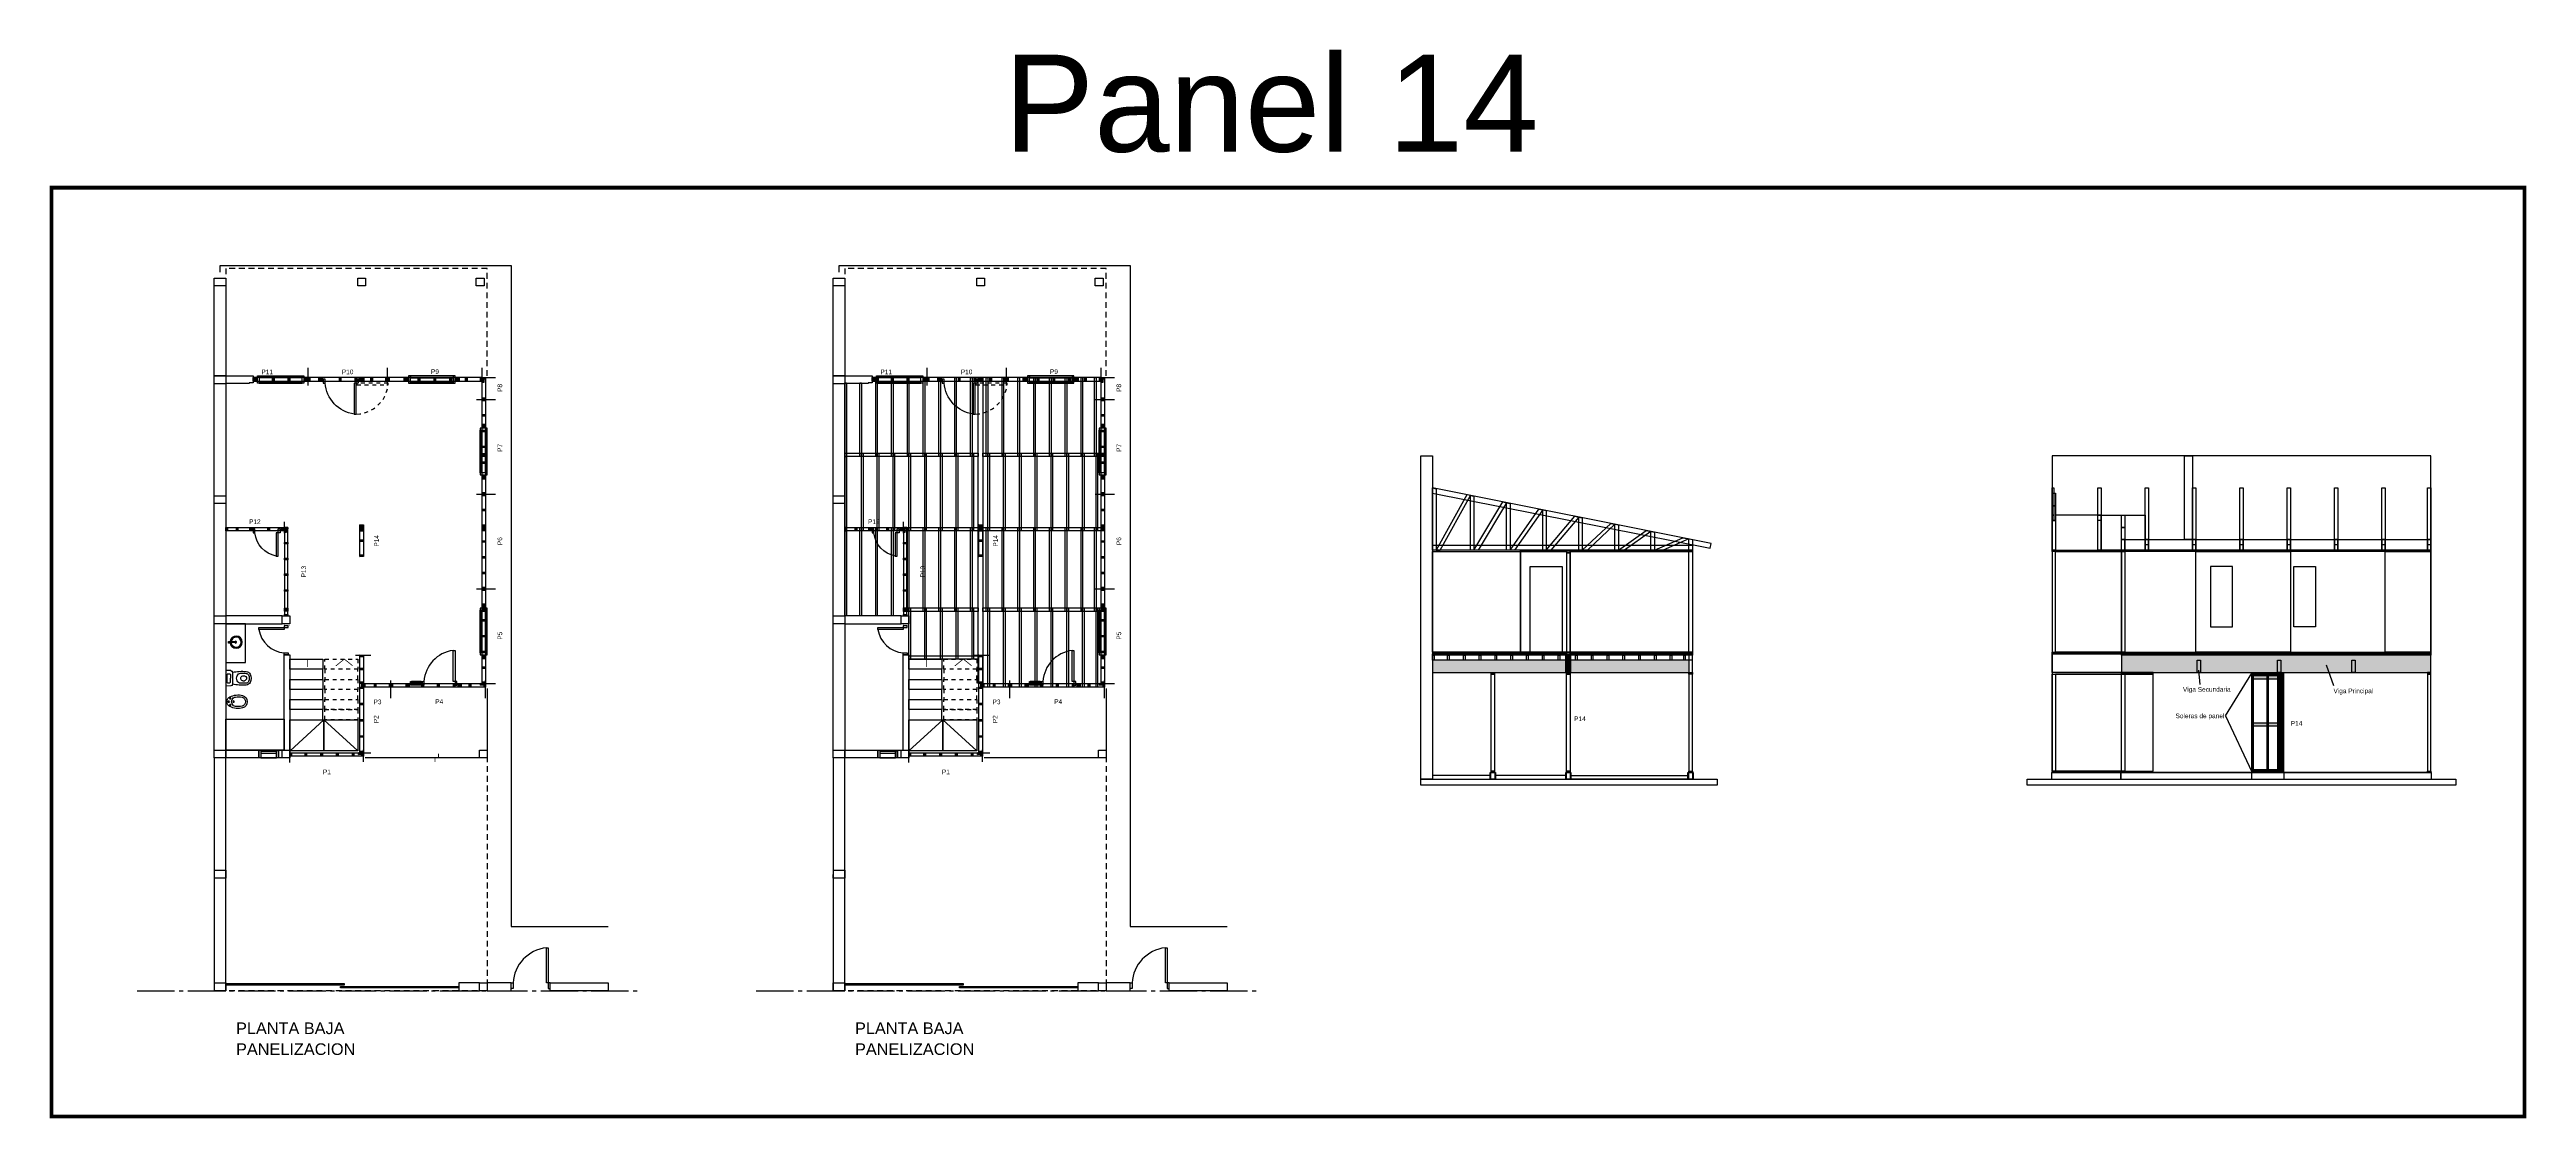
# Model space of a CAD drawing. Header units: millimetres. Extents: x 2924 to 3297, y 1496 to 1704.
# Drawn here: x 3166.7 to 3230.5, y 1496.5 to 1524 of the extents above; entities that cross this region are included whole.
import ezdxf

# ---------------------------------------------------------------- set-up
doc = ezdxf.new("R2010")
doc.units = ezdxf.units.MM
for name, pattern in [('ACAD_ISO04W100', [30, 24, -3, 0, -3]), ('CONTINUA', [200, 100, 100]), ('DASHED', [0.75, 0.5, -0.25])]:
    doc.linetypes.add(name, pattern=pattern)
for name, color, linetype in [('EJES', 8, 'Continuous'), ('P0-CARPINTERIAS', 7, 'Continuous'), ('P0-MAMPOSTERIA LADRILLO', 7, 'Continuous'), ('P0-MUROS', 7, 'Continuous'), ('P0-PROYECCION', 7, 'Continuous'), ('P0-SANITARIOS', 7, 'Continuous'), ('P0-SOLADOS', 7, 'Continuous'), ('P0-TEXTOS', 7, 'Continuous'), ('P1-MAMPOSTERIA LADRILLO', 7, 'Continuous'), ('P1-MUROS', 7, 'Continuous'), ('PT-MUROS', 7, 'Continuous')]:
    doc.layers.add(name, color=color, linetype=linetype)
doc.styles.add('Arial02.5', font='arial.ttf', dxfattribs={"width": 0.8, "height": 0.025})
doc.styles.get("Standard").update_dxf_attribs({"font": 'arial.ttf'})

# ---------------------------------------------------------------- blocks, each defined once
blk = doc.blocks.new('A$C699B31DF')
at = {"color": 0}
for p, q in [((0.22, 0.267), (0.174, 0.267)), ((0.22, 0.137), (0.174, 0.137)), ((0.485, 0.359), (0.485, 0.045)), ((0.523, 0.399), (0.642, 0.404)), ((0.523, 0.005), (0.642, 0)), ((0.535, 0.303), (0.535, 0.202)), ((0.535, 0.101), (0.535, 0.202)), ((0.611, 0.318), (0.55, 0.318)), ((0.611, 0.086), (0.55, 0.086)), ((0.627, 0.303), (0.627, 0.101)), ((0.65, 0.396), (0.65, 0.008))]:
    blk.add_line(p, q, dxfattribs=at)
for centre, radius, start, end in [((0.235, 0.202), 0.235, 152.41425, 207.58575), ((0.138, 0.253), 0.125, 94.49281, 152.41425), ((0.138, 0.151), 0.125, 207.58575, 265.50719), ((0.235, 0.202), 0.185, 152.41425, 207.58575), ((0.138, 0.253), 0.075, 94.49281, 152.41425), ((0.138, 0.151), 0.075, 207.58575, 265.50719), ((0.184, 0.202), 0.0655, 98.13705, 261.86295), ((0.228, -0.892), 1.274, 78.34369, 94.49281), ((0.228, 1.297), 1.274, 265.50719, 281.65631), ((0.228, -0.892), 1.224, 87.85751, 94.49281), ((0.228, 1.297), 1.224, 265.50719, 272.14249), ((0.202, 0.202), 0.0671, 284.92538, 75.07462), ((0.269, 0.23), 0.101, 22.76794, 87.29275), ((0.269, 0.174), 0.101, 272.70725, 337.23206), ((0.202, 0.202), 0.174, 337.33865, 22.66135), ((0.525, 0.359), 0.04, 92.60256, 180), ((0.525, 0.045), 0.04, 180, 267.39744), ((0.55, 0.303), 0.0151, 90, 180), ((0.55, 0.101), 0.0151, 180, 270), ((0.611, 0.303), 0.0151, 0, 90), ((0.611, 0.101), 0.0151, 270, 0), ((0.642, 0.396), 0.008, 0, 92.60256), ((0.642, 0.008), 0.008, 267.39744, 0)]:
    blk.add_arc(centre, radius, start, end, dxfattribs=at)
blk = doc.blocks.new('A$C9e56f727')
at = {"color": 0}
for p, q in [((0.301, 0.069), (0.312, 0.085)), ((0.324, 0.053), (0.301, 0.069)), ((0.312, 0.085), (0.335, 0.069)), ((0.335, 0.069), (0.324, 0.053))]:
    blk.add_line(p, q, dxfattribs=at)
for points in [[(0.324, 0.053), (0.311, 0.034), (0.16, 0.138), (0.173, 0.157)], [(0.33, 0.062), (0.328, 0.059), (0.314, 0.069), (0.316, 0.072)]]:
    blk.add_lwpolyline(points, close=True, dxfattribs=at)
for centre, radius, start, end in [((0.158, 0.158), 0.158, 328.42551, 319.97448), ((0.158, 0.158), 0.13, 329.05756, 318.8141), ((0.167, 0.151), 0.0224, 348.28199, 285.18049)]:
    blk.add_arc(centre, radius, start, end, dxfattribs=at)
blk = doc.blocks.new('A$Cc807aeb1')
at = {"color": 0}
for centre, radius in [((0.086, 0.44), 0.017), ((0.171, 0.354), 0.0189), ((0.174, 0.48), 0.017), ((0.262, 0.44), 0.017)]:
    blk.add_circle(centre, radius, dxfattribs=at)
for centre, radius, start, end in [((0.471, 0.236), 0.471, 153.15772, 194.20091), ((0.173, 0.165), 0.165, 195.76723, 270.49297), ((0.471, 0.236), 0.423, 170.59349, 194.20091), ((0.168, 0.4), 0.127, 128.11928, 157.70228), ((0.2, 0.279), 0.148, 150.45519, 170.0091), ((0.173, 0.165), 0.117, 196.43022, 270.49297), ((0.174, 0.279), 0.127, 90, 144.91203), ((0.165, 0.372), 0.148, 86.20956, 120.18405), ((0.184, 0.372), 0.148, 59.81595, 93.79044), ((0.174, 0.279), 0.127, 35.08797, 90), ((0.176, 0.165), 0.165, 269.50703, 344.23277), ((0.176, 0.165), 0.117, 269.50703, 343.56978), ((0.18, 0.4), 0.127, 22.29772, 51.88072), ((0.149, 0.279), 0.148, 9.9909, 29.54481), ((-0.122, 0.236), 0.423, 345.79909, 9.40651), ((-0.122, 0.236), 0.471, 345.79909, 26.84228)]:
    blk.add_arc(centre, radius, start, end, dxfattribs=at)

msp = doc.modelspace()

# ---------------------------------------------------------------- hatches: boundary and pattern name
at = {"layer": 'PT-MUROS', "true_color": 0xf7abae}
h = msp.add_hatch(color=241, dxfattribs=at)
h.dxf.hatch_style = 1
h.paths.add_polyline_path([(3208.9354, 1508.2884), (3205.8896, 1508.2884), (3205.8896, 1507.9684), (3208.9354, 1507.9684)])
h.paths.add_polyline_path([(3205.7696, 1508.2884), (3202.3333, 1508.2884), (3202.3333, 1507.9684), (3205.7696, 1507.9684)])
at = {"layer": 'PT-MUROS', "true_color": 0xf26722}
h = msp.add_hatch(color=30, dxfattribs=at)
h.dxf.hatch_style = 1
h.paths.add_polyline_path([(3205.8896, 1508.2884), (3205.8896, 1508.4184), (3205.7696, 1508.4184), (3205.7696, 1507.9684), (3205.8896, 1507.9684)])
h = msp.add_hatch(color=30, dxfattribs=at)
h.dxf.hatch_style = 1
h.paths.add_polyline_path([(3222.0318, 1508.2884), (3222.1198, 1508.2884), (3222.1198, 1507.9684), (3224.1055, 1507.9684), (3224.1055, 1508.2884), (3224.1935, 1508.2884), (3224.1935, 1507.9684), (3224.2607, 1507.9684), (3226.0193, 1507.9684), (3226.0193, 1508.2884), (3226.1073, 1508.2884), (3226.1073, 1507.9684), (3228.057, 1507.9684), (3228.057, 1508.4184), (3220.082, 1508.4184), (3220.082, 1507.9684), (3222.0318, 1507.9684)])
at = {"layer": 'PT-MUROS', "true_color": 0xf7abae}
h = msp.add_hatch(color=241, dxfattribs=at)
h.dxf.hatch_style = 1
h.paths.add_polyline_path([(3226.0193, 1508.2884), (3226.1073, 1508.2884), (3226.1073, 1507.9684), (3226.0193, 1507.9684)])
h.paths.add_polyline_path([(3224.1055, 1508.2884), (3224.1935, 1508.2884), (3224.1935, 1507.9684), (3224.1055, 1507.9684)])
h.paths.add_polyline_path([(3222.0318, 1508.2884), (3222.1198, 1508.2884), (3222.1198, 1507.9684), (3222.0318, 1507.9684)])
at = {"layer": 'PT-MUROS'}
h = msp.add_hatch(color=1, dxfattribs=at)
h.dxf.hatch_style = 1
h.paths.add_polyline_path([(3223.4475, 1505.4284), (3224.2607, 1505.4284), (3224.2607, 1505.3884), (3223.4475, 1505.3884)])
h.paths.add_polyline_path([(3223.4475, 1507.9684), (3224.2607, 1507.9684), (3224.2607, 1507.9284), (3223.4475, 1507.9284)])
at = {"layer": 'PT-MUROS', "true_color": 0x9898cc}
h = msp.add_hatch(color=253, dxfattribs=at)
h.dxf.hatch_style = 1
h.paths.add_polyline_path([(3223.8741, 1507.8884), (3224.1007, 1507.8884), (3224.1007, 1507.7984), (3223.8741, 1507.7984)])
h.paths.add_polyline_path([(3224.1407, 1507.8884), (3224.1007, 1507.8884), (3224.1007, 1505.4684), (3224.1407, 1505.4684)])
h.paths.add_polyline_path([(3224.1807, 1507.8884), (3224.1407, 1507.8884), (3224.1407, 1505.4684), (3224.1807, 1505.4684)])
h.paths.add_polyline_path([(3224.2207, 1507.8884), (3224.1807, 1507.8884), (3224.1807, 1505.4684), (3224.2207, 1505.4684)])
h.paths.add_polyline_path([(3224.2607, 1507.8884), (3224.2207, 1507.8884), (3224.2207, 1505.4684), (3224.2607, 1505.4684)])
h.paths.add_polyline_path([(3223.4475, 1507.9284), (3224.2607, 1507.9284), (3224.2607, 1507.8884), (3223.4475, 1507.8884)])
h.paths.add_polyline_path([(3223.4875, 1507.8884), (3223.8341, 1507.8884), (3223.8341, 1507.7984), (3223.4875, 1507.7984)])
h.paths.add_polyline_path([(3223.8741, 1507.8884), (3223.8341, 1507.8884), (3223.8341, 1505.4684), (3223.8741, 1505.4684)])
h.paths.add_polyline_path([(3223.4875, 1507.8884), (3223.4475, 1507.8884), (3223.4475, 1505.4684), (3223.4875, 1505.4684)])
h.paths.add_polyline_path([(3223.4475, 1505.4684), (3224.2607, 1505.4684), (3224.2607, 1505.4284), (3223.4475, 1505.4284)])
h.paths.add_polyline_path([(3223.4875, 1506.6734), (3223.8341, 1506.6734), (3223.8341, 1506.5834), (3223.4875, 1506.5834)])
h.paths.add_polyline_path([(3223.8741, 1506.6734), (3224.1007, 1506.6734), (3224.1007, 1506.5834), (3223.8741, 1506.5834)])

# ---------------------------------------------------------------- linework, layer by layer
at = {"color": 0}
for points in [[(3171.9379, 1515.5703), (3171.9779, 1515.5703), (3171.9779, 1515.4803), (3171.9379, 1515.4803), (3171.9379, 1515.5703), (3171.9779, 1515.4803), (3171.9379, 1515.4803), (3171.9779, 1515.5703)], [(3171.9779, 1515.5703), (3172.0179, 1515.5703), (3172.0179, 1515.4803), (3171.9779, 1515.4803), (3171.9779, 1515.5703), (3172.0179, 1515.4803), (3171.9779, 1515.4803), (3172.0179, 1515.5703)], [(3173.2779, 1515.5703), (3173.3179, 1515.5703), (3173.3179, 1515.4803), (3173.2779, 1515.4803), (3173.2779, 1515.5703), (3173.3179, 1515.4803), (3173.2779, 1515.4803), (3173.3179, 1515.5703)], [(3173.3179, 1515.5703), (3173.3579, 1515.5703), (3173.3579, 1515.4803), (3173.3179, 1515.4803), (3173.3179, 1515.5703), (3173.3579, 1515.4803), (3173.3179, 1515.4803), (3173.3579, 1515.5703)], [(3173.3579, 1515.5703), (3173.3979, 1515.5703), (3173.3979, 1515.4803), (3173.3579, 1515.4803), (3173.3579, 1515.5703), (3173.3979, 1515.4803), (3173.3579, 1515.4803), (3173.3979, 1515.5703)], [(3173.3579, 1515.5703), (3173.3979, 1515.5703), (3173.3979, 1515.4803), (3173.3579, 1515.4803), (3173.3579, 1515.5703), (3173.3979, 1515.4803), (3173.3579, 1515.4803), (3173.3979, 1515.5703)], [(3173.6344, 1515.5703), (3173.6744, 1515.5703), (3173.6744, 1515.4803), (3173.6344, 1515.4803), (3173.6344, 1515.5703), (3173.6744, 1515.4803), (3173.6344, 1515.4803), (3173.6744, 1515.5703)], [(3173.6744, 1515.5703), (3173.7144, 1515.5703), (3173.7144, 1515.4803), (3173.6744, 1515.4803), (3173.6744, 1515.5703), (3173.7144, 1515.4803), (3173.6744, 1515.4803), (3173.7144, 1515.5703)], [(3174.6744, 1515.5703), (3174.7144, 1515.5703), (3174.7144, 1515.4803), (3174.6744, 1515.4803), (3174.6744, 1515.5703), (3174.7144, 1515.4803), (3174.6744, 1515.4803), (3174.7144, 1515.5703)], [(3174.7144, 1515.5703), (3174.7544, 1515.5703), (3174.7544, 1515.4803), (3174.7144, 1515.4803), (3174.7144, 1515.5703), (3174.7544, 1515.4803), (3174.7144, 1515.4803), (3174.7544, 1515.5703)], [(3174.7544, 1515.5703), (3174.7944, 1515.5703), (3174.7944, 1515.4803), (3174.7544, 1515.4803), (3174.7544, 1515.5703), (3174.7944, 1515.4803), (3174.7544, 1515.4803), (3174.7944, 1515.5703)], [(3174.9737, 1515.5703), (3175.0137, 1515.5703), (3175.0137, 1515.4803), (3174.9737, 1515.4803), (3174.9737, 1515.5703), (3175.0137, 1515.4803), (3174.9737, 1515.4803), (3175.0137, 1515.5703)], [(3175.3604, 1515.5703), (3175.4004, 1515.5703), (3175.4004, 1515.4803), (3175.3604, 1515.4803), (3175.3604, 1515.5703), (3175.4004, 1515.4803), (3175.3604, 1515.4803), (3175.4004, 1515.5703)], [(3175.4004, 1515.5703), (3175.4404, 1515.5703), (3175.4404, 1515.4803), (3175.4004, 1515.4803), (3175.4004, 1515.5703), (3175.4404, 1515.4803), (3175.4004, 1515.4803), (3175.4404, 1515.5703)], [(3175.8304, 1515.5703), (3175.8704, 1515.5703), (3175.8704, 1515.4803), (3175.8304, 1515.4803), (3175.8304, 1515.5703), (3175.8704, 1515.4803), (3175.8304, 1515.4803), (3175.8704, 1515.5703)], [(3175.8704, 1515.5703), (3175.9104, 1515.5703), (3175.9104, 1515.4803), (3175.8704, 1515.4803), (3175.8704, 1515.5703), (3175.9104, 1515.4803), (3175.8704, 1515.4803), (3175.9104, 1515.5703)], [(3177.1704, 1515.5703), (3177.2104, 1515.5703), (3177.2104, 1515.4803), (3177.1704, 1515.4803), (3177.1704, 1515.5703), (3177.2104, 1515.4803), (3177.1704, 1515.4803), (3177.2104, 1515.5703)], [(3177.2104, 1515.5703), (3177.2504, 1515.5703), (3177.2504, 1515.4803), (3177.2104, 1515.4803), (3177.2104, 1515.5703), (3177.2504, 1515.4803), (3177.2104, 1515.4803), (3177.2504, 1515.5703)], [(3177.4137, 1515.5703), (3177.4537, 1515.5703), (3177.4537, 1515.4803), (3177.4137, 1515.4803), (3177.4137, 1515.5703), (3177.4537, 1515.4803), (3177.4137, 1515.4803), (3177.4537, 1515.5703)], [(3177.8004, 1515.5703), (3177.8404, 1515.5703), (3177.8404, 1515.4803), (3177.8004, 1515.4803), (3177.8004, 1515.5703), (3177.8404, 1515.4803), (3177.8004, 1515.4803), (3177.8404, 1515.5703)], [(3177.8404, 1515.5303), (3177.8404, 1515.5703), (3177.9304, 1515.5703), (3177.9304, 1515.5303), (3177.8404, 1515.5303), (3177.9304, 1515.5703), (3177.9304, 1515.5303), (3177.8404, 1515.5703)], [(3177.8404, 1515.5303), (3177.8804, 1515.5303), (3177.8804, 1515.4403), (3177.8404, 1515.4403), (3177.8404, 1515.5303), (3177.8804, 1515.4403), (3177.8404, 1515.4403), (3177.8804, 1515.5303)], [(3187.8887, 1515.5703), (3187.9287, 1515.5703), (3187.9287, 1515.4803), (3187.8887, 1515.4803), (3187.8887, 1515.5703), (3187.9287, 1515.4803), (3187.8887, 1515.4803), (3187.9287, 1515.5703)], [(3187.9287, 1515.5703), (3187.9687, 1515.5703), (3187.9687, 1515.4803), (3187.9287, 1515.4803), (3187.9287, 1515.5703), (3187.9687, 1515.4803), (3187.9287, 1515.4803), (3187.9687, 1515.5703)], [(3189.2287, 1515.5703), (3189.2687, 1515.5703), (3189.2687, 1515.4803), (3189.2287, 1515.4803), (3189.2287, 1515.5703), (3189.2687, 1515.4803), (3189.2287, 1515.4803), (3189.2687, 1515.5703)], [(3189.2687, 1515.5703), (3189.3087, 1515.5703), (3189.3087, 1515.4803), (3189.2687, 1515.4803), (3189.2687, 1515.5703), (3189.3087, 1515.4803), (3189.2687, 1515.4803), (3189.3087, 1515.5703)], [(3189.3087, 1515.5703), (3189.3487, 1515.5703), (3189.3487, 1515.4803), (3189.3087, 1515.4803), (3189.3087, 1515.5703), (3189.3487, 1515.4803), (3189.3087, 1515.4803), (3189.3487, 1515.5703)], [(3189.3087, 1515.5703), (3189.3487, 1515.5703), (3189.3487, 1515.4803), (3189.3087, 1515.4803), (3189.3087, 1515.5703), (3189.3487, 1515.4803), (3189.3087, 1515.4803), (3189.3487, 1515.5703)], [(3189.5852, 1515.5703), (3189.6252, 1515.5703), (3189.6252, 1515.4803), (3189.5852, 1515.4803), (3189.5852, 1515.5703), (3189.6252, 1515.4803), (3189.5852, 1515.4803), (3189.6252, 1515.5703)], [(3189.6252, 1515.5703), (3189.6652, 1515.5703), (3189.6652, 1515.4803), (3189.6252, 1515.4803), (3189.6252, 1515.5703), (3189.6652, 1515.4803), (3189.6252, 1515.4803), (3189.6652, 1515.5703)], [(3190.6252, 1515.5703), (3190.6652, 1515.5703), (3190.6652, 1515.4803), (3190.6252, 1515.4803), (3190.6252, 1515.5703), (3190.6652, 1515.4803), (3190.6252, 1515.4803), (3190.6652, 1515.5703)], [(3190.6652, 1515.5703), (3190.7052, 1515.5703), (3190.7052, 1515.4803), (3190.6652, 1515.4803), (3190.6652, 1515.5703), (3190.7052, 1515.4803), (3190.6652, 1515.4803), (3190.7052, 1515.5703)], [(3190.7052, 1515.5703), (3190.7452, 1515.5703), (3190.7452, 1515.4803), (3190.7052, 1515.4803), (3190.7052, 1515.5703), (3190.7452, 1515.4803), (3190.7052, 1515.4803), (3190.7452, 1515.5703)], [(3190.9245, 1515.5703), (3190.9645, 1515.5703), (3190.9645, 1515.4803), (3190.9245, 1515.4803), (3190.9245, 1515.5703), (3190.9645, 1515.4803), (3190.9245, 1515.4803), (3190.9645, 1515.5703)], [(3191.3112, 1515.5703), (3191.3512, 1515.5703), (3191.3512, 1515.4803), (3191.3112, 1515.4803), (3191.3112, 1515.5703), (3191.3512, 1515.4803), (3191.3112, 1515.4803), (3191.3512, 1515.5703)], [(3191.3512, 1515.5703), (3191.3912, 1515.5703), (3191.3912, 1515.4803), (3191.3512, 1515.4803), (3191.3512, 1515.5703), (3191.3912, 1515.4803), (3191.3512, 1515.4803), (3191.3912, 1515.5703)], [(3191.7812, 1515.5703), (3191.8212, 1515.5703), (3191.8212, 1515.4803), (3191.7812, 1515.4803), (3191.7812, 1515.5703), (3191.8212, 1515.4803), (3191.7812, 1515.4803), (3191.8212, 1515.5703)], [(3191.8212, 1515.5703), (3191.8612, 1515.5703), (3191.8612, 1515.4803), (3191.8212, 1515.4803), (3191.8212, 1515.5703), (3191.8612, 1515.4803), (3191.8212, 1515.4803), (3191.8612, 1515.5703)], [(3193.1212, 1515.5703), (3193.1612, 1515.5703), (3193.1612, 1515.4803), (3193.1212, 1515.4803), (3193.1212, 1515.5703), (3193.1612, 1515.4803), (3193.1212, 1515.4803), (3193.1612, 1515.5703)], [(3193.1612, 1515.5703), (3193.2012, 1515.5703), (3193.2012, 1515.4803), (3193.1612, 1515.4803), (3193.1612, 1515.5703), (3193.2012, 1515.4803), (3193.1612, 1515.4803), (3193.2012, 1515.5703)], [(3193.3645, 1515.5703), (3193.4045, 1515.5703), (3193.4045, 1515.4803), (3193.3645, 1515.4803), (3193.3645, 1515.5703), (3193.4045, 1515.4803), (3193.3645, 1515.4803), (3193.4045, 1515.5703)], [(3193.7512, 1515.5703), (3193.7912, 1515.5703), (3193.7912, 1515.4803), (3193.7512, 1515.4803), (3193.7512, 1515.5703), (3193.7912, 1515.4803), (3193.7512, 1515.4803), (3193.7912, 1515.5703)], [(3193.7912, 1515.5303), (3193.7912, 1515.5703), (3193.8812, 1515.5703), (3193.8812, 1515.5303), (3193.7912, 1515.5303), (3193.8812, 1515.5703), (3193.8812, 1515.5303), (3193.7912, 1515.5703)], [(3193.7912, 1515.5303), (3193.8312, 1515.5303), (3193.8312, 1515.4403), (3193.7912, 1515.4403), (3193.7912, 1515.5303), (3193.8312, 1515.4403), (3193.7912, 1515.4403), (3193.8312, 1515.5303)], [(3177.8404, 1515.0053), (3177.8404, 1515.0453), (3177.9304, 1515.0453), (3177.9304, 1515.0053), (3177.8404, 1515.0053), (3177.9304, 1515.0453), (3177.9304, 1515.0053), (3177.8404, 1515.0453)], [(3177.8404, 1514.9653), (3177.8404, 1515.0053), (3177.9304, 1515.0053), (3177.9304, 1514.9653), (3177.8404, 1514.9653), (3177.9304, 1515.0053), (3177.9304, 1514.9653), (3177.8404, 1515.0053)], [(3193.7912, 1515.0053), (3193.7912, 1515.0453), (3193.8812, 1515.0453), (3193.8812, 1515.0053), (3193.7912, 1515.0053), (3193.8812, 1515.0453), (3193.8812, 1515.0053), (3193.7912, 1515.0453)], [(3193.7912, 1514.9653), (3193.7912, 1515.0053), (3193.8812, 1515.0053), (3193.8812, 1514.9653), (3193.7912, 1514.9653), (3193.8812, 1515.0053), (3193.8812, 1514.9653), (3193.7912, 1515.0053)], [(3177.8404, 1514.5786), (3177.8404, 1514.6186), (3177.9304, 1514.6186), (3177.9304, 1514.5786), (3177.8404, 1514.5786), (3177.9304, 1514.6186), (3177.9304, 1514.5786), (3177.8404, 1514.6186)], [(3177.8404, 1514.3319), (3177.8404, 1514.3719), (3177.9304, 1514.3719), (3177.9304, 1514.3319), (3177.8404, 1514.3319), (3177.9304, 1514.3719), (3177.9304, 1514.3319), (3177.8404, 1514.3719)], [(3177.8404, 1514.2919), (3177.8404, 1514.3319), (3177.9304, 1514.3319), (3177.9304, 1514.2919), (3177.8404, 1514.2919), (3177.9304, 1514.3319), (3177.9304, 1514.2919), (3177.8404, 1514.3319)], [(3193.7912, 1514.5786), (3193.7912, 1514.6186), (3193.8812, 1514.6186), (3193.8812, 1514.5786), (3193.7912, 1514.5786), (3193.8812, 1514.6186), (3193.8812, 1514.5786), (3193.7912, 1514.6186)], [(3193.7912, 1514.3319), (3193.7912, 1514.3719), (3193.8812, 1514.3719), (3193.8812, 1514.3319), (3193.7912, 1514.3319), (3193.8812, 1514.3719), (3193.8812, 1514.3319), (3193.7912, 1514.3719)], [(3193.7912, 1514.2919), (3193.7912, 1514.3319), (3193.8812, 1514.3319), (3193.8812, 1514.2919), (3193.7912, 1514.2919), (3193.8812, 1514.3319), (3193.8812, 1514.2919), (3193.7912, 1514.3319)], [(3177.8404, 1512.9919), (3177.8404, 1513.0319), (3177.9304, 1513.0319), (3177.9304, 1512.9919), (3177.8404, 1512.9919), (3177.9304, 1513.0319), (3177.9304, 1512.9919), (3177.8404, 1513.0319)], [(3177.8404, 1512.9519), (3177.8404, 1512.9919), (3177.9304, 1512.9919), (3177.9304, 1512.9519), (3177.8404, 1512.9519), (3177.9304, 1512.9919), (3177.9304, 1512.9519), (3177.8404, 1512.9919)], [(3193.7912, 1512.9919), (3193.7912, 1513.0319), (3193.8812, 1513.0319), (3193.8812, 1512.9919), (3193.7912, 1512.9919), (3193.8812, 1513.0319), (3193.8812, 1512.9919), (3193.7912, 1513.0319)], [(3193.7912, 1512.9519), (3193.7912, 1512.9919), (3193.8812, 1512.9919), (3193.8812, 1512.9519), (3193.7912, 1512.9519), (3193.8812, 1512.9919), (3193.8812, 1512.9519), (3193.7912, 1512.9919)], [(3177.8404, 1512.5653), (3177.8404, 1512.6053), (3177.9304, 1512.6053), (3177.9304, 1512.5653), (3177.8404, 1512.5653), (3177.9304, 1512.6053), (3177.9304, 1512.5653), (3177.8404, 1512.6053)], [(3177.8404, 1512.5253), (3177.8404, 1512.5653), (3177.9304, 1512.5653), (3177.9304, 1512.5253), (3177.8404, 1512.5253), (3177.9304, 1512.5653), (3177.9304, 1512.5253), (3177.8404, 1512.5653)], [(3177.8404, 1512.1386), (3177.8404, 1512.1786), (3177.9304, 1512.1786), (3177.9304, 1512.1386), (3177.8404, 1512.1386), (3177.9304, 1512.1786), (3177.9304, 1512.1386), (3177.8404, 1512.1786)], [(3193.7912, 1512.5653), (3193.7912, 1512.6053), (3193.8812, 1512.6053), (3193.8812, 1512.5653), (3193.7912, 1512.5653), (3193.8812, 1512.6053), (3193.8812, 1512.5653), (3193.7912, 1512.6053)], [(3193.7912, 1512.5253), (3193.7912, 1512.5653), (3193.8812, 1512.5653), (3193.8812, 1512.5253), (3193.7912, 1512.5253), (3193.8812, 1512.5653), (3193.8812, 1512.5253), (3193.7912, 1512.5653)], [(3193.7912, 1512.1386), (3193.7912, 1512.1786), (3193.8812, 1512.1786), (3193.8812, 1512.1386), (3193.7912, 1512.1386), (3193.8812, 1512.1786), (3193.8812, 1512.1386), (3193.7912, 1512.1786)], [(3171.2379, 1511.7078), (3171.2779, 1511.7078), (3171.2779, 1511.6178), (3171.2379, 1511.6178), (3171.2379, 1511.7078), (3171.2779, 1511.6178), (3171.2379, 1511.6178), (3171.2779, 1511.7078)], [(3171.5056, 1511.7078), (3171.5456, 1511.7078), (3171.5456, 1511.6178), (3171.5056, 1511.6178), (3171.5056, 1511.7078), (3171.5456, 1511.6178), (3171.5056, 1511.6178), (3171.5456, 1511.7078)], [(3171.8554, 1511.7078), (3171.8954, 1511.7078), (3171.8954, 1511.6178), (3171.8554, 1511.6178), (3171.8554, 1511.7078), (3171.8954, 1511.6178), (3171.8554, 1511.6178), (3171.8954, 1511.7078)], [(3171.8954, 1511.7078), (3171.9354, 1511.7078), (3171.9354, 1511.6178), (3171.8954, 1511.6178), (3171.8954, 1511.7078), (3171.9354, 1511.6178), (3171.8954, 1511.6178), (3171.9354, 1511.7078)], [(3172.6654, 1511.7078), (3172.7054, 1511.7078), (3172.7054, 1511.6178), (3172.6654, 1511.6178), (3172.6654, 1511.7078), (3172.7054, 1511.6178), (3172.6654, 1511.6178), (3172.7054, 1511.7078)], [(3172.7054, 1511.7078), (3172.7454, 1511.7078), (3172.7454, 1511.6178), (3172.7054, 1511.6178), (3172.7054, 1511.7078), (3172.7454, 1511.6178), (3172.7054, 1511.6178), (3172.7454, 1511.7078)], [(3172.7454, 1511.6678), (3172.7454, 1511.7078), (3172.8354, 1511.7078), (3172.8354, 1511.6678), (3172.7454, 1511.6678), (3172.8354, 1511.7078), (3172.8354, 1511.6678), (3172.7454, 1511.7078)], [(3172.7454, 1511.6678), (3172.7854, 1511.6678), (3172.7854, 1511.5778), (3172.7454, 1511.5778), (3172.7454, 1511.6678), (3172.7854, 1511.5778), (3172.7454, 1511.5778), (3172.7854, 1511.6678)], [(3174.6894, 1511.7339), (3174.6894, 1511.7739), (3174.7794, 1511.7739), (3174.7794, 1511.7339), (3174.6894, 1511.7339), (3174.7794, 1511.7739), (3174.7794, 1511.7339), (3174.6894, 1511.7739)], [(3174.6894, 1511.6939), (3174.6894, 1511.7339), (3174.7794, 1511.7339), (3174.7794, 1511.6939), (3174.6894, 1511.6939), (3174.7794, 1511.7339), (3174.7794, 1511.6939), (3174.6894, 1511.7339)], [(3174.6894, 1511.6539), (3174.6894, 1511.6939), (3174.7794, 1511.6939), (3174.7794, 1511.6539), (3174.6894, 1511.6539), (3174.7794, 1511.6939), (3174.7794, 1511.6539), (3174.6894, 1511.6939)], [(3174.6894, 1511.6139), (3174.6894, 1511.6539), (3174.7794, 1511.6539), (3174.7794, 1511.6139), (3174.6894, 1511.6139), (3174.7794, 1511.6539), (3174.7794, 1511.6139), (3174.6894, 1511.6539)], [(3177.8404, 1511.7319), (3177.8404, 1511.7719), (3177.9304, 1511.7719), (3177.9304, 1511.7319), (3177.8404, 1511.7319), (3177.9304, 1511.7719), (3177.9304, 1511.7319), (3177.8404, 1511.7719)], [(3177.8404, 1511.6628), (3177.8404, 1511.7028), (3177.9304, 1511.7028), (3177.9304, 1511.6628), (3177.8404, 1511.6628), (3177.9304, 1511.7028), (3177.9304, 1511.6628), (3177.8404, 1511.7028)], [(3177.8404, 1511.6228), (3177.8404, 1511.6628), (3177.9304, 1511.6628), (3177.9304, 1511.6228), (3177.8404, 1511.6228), (3177.9304, 1511.6628), (3177.9304, 1511.6228), (3177.8404, 1511.6628)], [(3187.1887, 1511.7078), (3187.2287, 1511.7078), (3187.2287, 1511.6178), (3187.1887, 1511.6178), (3187.1887, 1511.7078), (3187.2287, 1511.6178), (3187.1887, 1511.6178), (3187.2287, 1511.7078)], [(3187.4564, 1511.7078), (3187.4964, 1511.7078), (3187.4964, 1511.6178), (3187.4564, 1511.6178), (3187.4564, 1511.7078), (3187.4964, 1511.6178), (3187.4564, 1511.6178), (3187.4964, 1511.7078)], [(3187.8062, 1511.7078), (3187.8462, 1511.7078), (3187.8462, 1511.6178), (3187.8062, 1511.6178), (3187.8062, 1511.7078), (3187.8462, 1511.6178), (3187.8062, 1511.6178), (3187.8462, 1511.7078)], [(3187.8462, 1511.7078), (3187.8862, 1511.7078), (3187.8862, 1511.6178), (3187.8462, 1511.6178), (3187.8462, 1511.7078), (3187.8862, 1511.6178), (3187.8462, 1511.6178), (3187.8862, 1511.7078)], [(3188.6162, 1511.7078), (3188.6562, 1511.7078), (3188.6562, 1511.6178), (3188.6162, 1511.6178), (3188.6162, 1511.7078), (3188.6562, 1511.6178), (3188.6162, 1511.6178), (3188.6562, 1511.7078)], [(3188.6562, 1511.7078), (3188.6962, 1511.7078), (3188.6962, 1511.6178), (3188.6562, 1511.6178), (3188.6562, 1511.7078), (3188.6962, 1511.6178), (3188.6562, 1511.6178), (3188.6962, 1511.7078)], [(3188.6962, 1511.6678), (3188.6962, 1511.7078), (3188.7862, 1511.7078), (3188.7862, 1511.6678), (3188.6962, 1511.6678), (3188.7862, 1511.7078), (3188.7862, 1511.6678), (3188.6962, 1511.7078)], [(3188.6962, 1511.6678), (3188.7362, 1511.6678), (3188.7362, 1511.5778), (3188.6962, 1511.5778), (3188.6962, 1511.6678), (3188.7362, 1511.5778), (3188.6962, 1511.5778), (3188.7362, 1511.6678)], [(3190.6402, 1511.7339), (3190.6402, 1511.7739), (3190.7302, 1511.7739), (3190.7302, 1511.7339), (3190.6402, 1511.7339), (3190.7302, 1511.7739), (3190.7302, 1511.7339), (3190.6402, 1511.7739)], [(3190.6402, 1511.6939), (3190.6402, 1511.7339), (3190.7302, 1511.7339), (3190.7302, 1511.6939), (3190.6402, 1511.6939), (3190.7302, 1511.7339), (3190.7302, 1511.6939), (3190.6402, 1511.7339)], [(3190.6402, 1511.6539), (3190.6402, 1511.6939), (3190.7302, 1511.6939), (3190.7302, 1511.6539), (3190.6402, 1511.6539), (3190.7302, 1511.6939), (3190.7302, 1511.6539), (3190.6402, 1511.6939)], [(3190.6402, 1511.6139), (3190.6402, 1511.6539), (3190.7302, 1511.6539), (3190.7302, 1511.6139), (3190.6402, 1511.6139), (3190.7302, 1511.6539), (3190.7302, 1511.6139), (3190.6402, 1511.6539)], [(3193.7912, 1511.7319), (3193.7912, 1511.7719), (3193.8812, 1511.7719), (3193.8812, 1511.7319), (3193.7912, 1511.7319), (3193.8812, 1511.7719), (3193.8812, 1511.7319), (3193.7912, 1511.7719)], [(3193.7912, 1511.6628), (3193.7912, 1511.7028), (3193.8812, 1511.7028), (3193.8812, 1511.6628), (3193.7912, 1511.6628), (3193.8812, 1511.7028), (3193.8812, 1511.6628), (3193.7912, 1511.7028)], [(3193.7912, 1511.6228), (3193.7912, 1511.6628), (3193.8812, 1511.6628), (3193.8812, 1511.6228), (3193.7912, 1511.6228), (3193.8812, 1511.6628), (3193.8812, 1511.6228), (3193.7912, 1511.6628)], [(3172.7454, 1511.2812), (3172.7454, 1511.3212), (3172.8354, 1511.3212), (3172.8354, 1511.2812), (3172.7454, 1511.2812), (3172.8354, 1511.3212), (3172.8354, 1511.2812), (3172.7454, 1511.3212)], [(3172.7454, 1510.8746), (3172.7454, 1510.9146), (3172.8354, 1510.9146), (3172.8354, 1510.8746), (3172.7454, 1510.8746), (3172.8354, 1510.9146), (3172.8354, 1510.8746), (3172.7454, 1510.9146)], [(3174.6894, 1511.3473), (3174.6894, 1511.3873), (3174.7794, 1511.3873), (3174.7794, 1511.3473), (3174.6894, 1511.3473), (3174.7794, 1511.3873), (3174.7794, 1511.3473), (3174.6894, 1511.3873)], [(3174.6894, 1510.9607), (3174.6894, 1511.0007), (3174.7794, 1511.0007), (3174.7794, 1510.9607), (3174.6894, 1510.9607), (3174.7794, 1511.0007), (3174.7794, 1510.9607), (3174.6894, 1511.0007)], [(3177.8404, 1511.3253), (3177.8404, 1511.3653), (3177.9304, 1511.3653), (3177.9304, 1511.3253), (3177.8404, 1511.3253), (3177.9304, 1511.3653), (3177.9304, 1511.3253), (3177.8404, 1511.3653)], [(3177.8404, 1510.9186), (3177.8404, 1510.9586), (3177.9304, 1510.9586), (3177.9304, 1510.9186), (3177.8404, 1510.9186), (3177.9304, 1510.9586), (3177.9304, 1510.9186), (3177.8404, 1510.9586)], [(3188.6962, 1511.2812), (3188.6962, 1511.3212), (3188.7862, 1511.3212), (3188.7862, 1511.2812), (3188.6962, 1511.2812), (3188.7862, 1511.3212), (3188.7862, 1511.2812), (3188.6962, 1511.3212)], [(3188.6962, 1510.8746), (3188.6962, 1510.9146), (3188.7862, 1510.9146), (3188.7862, 1510.8746), (3188.6962, 1510.8746), (3188.7862, 1510.9146), (3188.7862, 1510.8746), (3188.6962, 1510.9146)], [(3190.6402, 1511.3473), (3190.6402, 1511.3873), (3190.7302, 1511.3873), (3190.7302, 1511.3473), (3190.6402, 1511.3473), (3190.7302, 1511.3873), (3190.7302, 1511.3473), (3190.6402, 1511.3873)], [(3190.6402, 1510.9607), (3190.6402, 1511.0007), (3190.7302, 1511.0007), (3190.7302, 1510.9607), (3190.6402, 1510.9607), (3190.7302, 1511.0007), (3190.7302, 1510.9607), (3190.6402, 1511.0007)], [(3193.7912, 1511.3253), (3193.7912, 1511.3653), (3193.8812, 1511.3653), (3193.8812, 1511.3253), (3193.7912, 1511.3253), (3193.8812, 1511.3653), (3193.8812, 1511.3253), (3193.7912, 1511.3653)], [(3193.7912, 1510.9186), (3193.7912, 1510.9586), (3193.8812, 1510.9586), (3193.8812, 1510.9186), (3193.7912, 1510.9186), (3193.8812, 1510.9586), (3193.8812, 1510.9186), (3193.7912, 1510.9586)], [(3172.7454, 1510.468), (3172.7454, 1510.508), (3172.8354, 1510.508), (3172.8354, 1510.468), (3172.7454, 1510.468), (3172.8354, 1510.508), (3172.8354, 1510.468), (3172.7454, 1510.508)], [(3177.8404, 1510.5119), (3177.8404, 1510.5519), (3177.9304, 1510.5519), (3177.9304, 1510.5119), (3177.8404, 1510.5119), (3177.9304, 1510.5519), (3177.9304, 1510.5119), (3177.8404, 1510.5519)], [(3188.6962, 1510.468), (3188.6962, 1510.508), (3188.7862, 1510.508), (3188.7862, 1510.468), (3188.6962, 1510.468), (3188.7862, 1510.508), (3188.7862, 1510.468), (3188.6962, 1510.508)], [(3193.7912, 1510.5119), (3193.7912, 1510.5519), (3193.8812, 1510.5519), (3193.8812, 1510.5119), (3193.7912, 1510.5119), (3193.8812, 1510.5519), (3193.8812, 1510.5119), (3193.7912, 1510.5519)], [(3172.7454, 1510.0614), (3172.7454, 1510.1014), (3172.8354, 1510.1014), (3172.8354, 1510.0614), (3172.7454, 1510.0614), (3172.8354, 1510.1014), (3172.8354, 1510.0614), (3172.7454, 1510.1014)], [(3172.7454, 1509.589), (3172.7454, 1509.629), (3172.8354, 1509.629), (3172.8354, 1509.589), (3172.7454, 1509.589), (3172.8354, 1509.629), (3172.8354, 1509.589), (3172.7454, 1509.629)], [(3172.7454, 1509.549), (3172.7454, 1509.589), (3172.8354, 1509.589), (3172.8354, 1509.549), (3172.7454, 1509.549), (3172.8354, 1509.589), (3172.8354, 1509.549), (3172.7454, 1509.589)], [(3177.8404, 1510.1253), (3177.8404, 1510.1653), (3177.9304, 1510.1653), (3177.9304, 1510.1253), (3177.8404, 1510.1253), (3177.9304, 1510.1653), (3177.9304, 1510.1253), (3177.8404, 1510.1653)], [(3177.8404, 1510.0853), (3177.8404, 1510.1253), (3177.9304, 1510.1253), (3177.9304, 1510.0853), (3177.8404, 1510.0853), (3177.9304, 1510.1253), (3177.9304, 1510.0853), (3177.8404, 1510.1253)], [(3177.8404, 1509.6986), (3177.8404, 1509.7386), (3177.9304, 1509.7386), (3177.9304, 1509.6986), (3177.8404, 1509.6986), (3177.9304, 1509.7386), (3177.9304, 1509.6986), (3177.8404, 1509.7386)], [(3177.8404, 1509.6586), (3177.8404, 1509.6986), (3177.9304, 1509.6986), (3177.9304, 1509.6586), (3177.8404, 1509.6586), (3177.9304, 1509.6986), (3177.9304, 1509.6586), (3177.8404, 1509.6986)], [(3188.6962, 1510.0614), (3188.6962, 1510.1014), (3188.7862, 1510.1014), (3188.7862, 1510.0614), (3188.6962, 1510.0614), (3188.7862, 1510.1014), (3188.7862, 1510.0614), (3188.6962, 1510.1014)], [(3188.6962, 1509.589), (3188.6962, 1509.629), (3188.7862, 1509.629), (3188.7862, 1509.589), (3188.6962, 1509.589), (3188.7862, 1509.629), (3188.7862, 1509.589), (3188.6962, 1509.629)], [(3188.6962, 1509.549), (3188.6962, 1509.589), (3188.7862, 1509.589), (3188.7862, 1509.549), (3188.6962, 1509.549), (3188.7862, 1509.589), (3188.7862, 1509.549), (3188.6962, 1509.589)], [(3193.7912, 1510.1253), (3193.7912, 1510.1653), (3193.8812, 1510.1653), (3193.8812, 1510.1253), (3193.7912, 1510.1253), (3193.8812, 1510.1653), (3193.8812, 1510.1253), (3193.7912, 1510.1653)], [(3193.7912, 1510.0853), (3193.7912, 1510.1253), (3193.8812, 1510.1253), (3193.8812, 1510.0853), (3193.7912, 1510.0853), (3193.8812, 1510.1253), (3193.8812, 1510.0853), (3193.7912, 1510.1253)], [(3193.7912, 1509.6986), (3193.7912, 1509.7386), (3193.8812, 1509.7386), (3193.8812, 1509.6986), (3193.7912, 1509.6986), (3193.8812, 1509.7386), (3193.8812, 1509.6986), (3193.7912, 1509.7386)], [(3193.7912, 1509.6586), (3193.7912, 1509.6986), (3193.8812, 1509.6986), (3193.8812, 1509.6586), (3193.7912, 1509.6586), (3193.8812, 1509.6986), (3193.8812, 1509.6586), (3193.7912, 1509.6986)], [(3172.7454, 1509.4253), (3172.7454, 1509.4653), (3172.8354, 1509.4653), (3172.8354, 1509.4253), (3172.7454, 1509.4253), (3172.8354, 1509.4653), (3172.8354, 1509.4253), (3172.7454, 1509.4653)], [(3188.6962, 1509.4253), (3188.6962, 1509.4653), (3188.7862, 1509.4653), (3188.7862, 1509.4253), (3188.6962, 1509.4253), (3188.7862, 1509.4653), (3188.7862, 1509.4253), (3188.6962, 1509.4653)], [(3174.6904, 1508.3728), (3174.6904, 1508.4128), (3174.7804, 1508.4128), (3174.7804, 1508.3728), (3174.6904, 1508.3728), (3174.7804, 1508.4128), (3174.7804, 1508.3728), (3174.6904, 1508.4128)], [(3177.8404, 1508.3586), (3177.8404, 1508.3986), (3177.9304, 1508.3986), (3177.9304, 1508.3586), (3177.8404, 1508.3586), (3177.9304, 1508.3986), (3177.9304, 1508.3586), (3177.8404, 1508.3986)], [(3177.8404, 1508.3186), (3177.8404, 1508.3586), (3177.9304, 1508.3586), (3177.9304, 1508.3186), (3177.8404, 1508.3186), (3177.9304, 1508.3586), (3177.9304, 1508.3186), (3177.8404, 1508.3586)], [(3190.6412, 1508.3728), (3190.6412, 1508.4128), (3190.7312, 1508.4128), (3190.7312, 1508.3728), (3190.6412, 1508.3728), (3190.7312, 1508.4128), (3190.7312, 1508.3728), (3190.6412, 1508.4128)], [(3193.7912, 1508.3586), (3193.7912, 1508.3986), (3193.8812, 1508.3986), (3193.8812, 1508.3586), (3193.7912, 1508.3586), (3193.8812, 1508.3986), (3193.8812, 1508.3586), (3193.7912, 1508.3986)], [(3193.7912, 1508.3186), (3193.7912, 1508.3586), (3193.8812, 1508.3586), (3193.8812, 1508.3186), (3193.7912, 1508.3186), (3193.8812, 1508.3586), (3193.8812, 1508.3186), (3193.7912, 1508.3586)], [(3174.6904, 1508.039), (3174.6904, 1508.079), (3174.7804, 1508.079), (3174.7804, 1508.039), (3174.6904, 1508.039), (3174.7804, 1508.079), (3174.7804, 1508.039), (3174.6904, 1508.079)], [(3174.6904, 1507.6853), (3174.6904, 1507.7253), (3174.7804, 1507.7253), (3174.7804, 1507.6853), (3174.6904, 1507.6853), (3174.7804, 1507.7253), (3174.7804, 1507.6853), (3174.6904, 1507.7253)], [(3174.7404, 1507.6853), (3174.7804, 1507.6853), (3174.7804, 1507.5953), (3174.7404, 1507.5953), (3174.7404, 1507.6853), (3174.7804, 1507.5953), (3174.7404, 1507.5953), (3174.7804, 1507.6853)], [(3174.7804, 1507.6853), (3174.8204, 1507.6853), (3174.8204, 1507.5953), (3174.7804, 1507.5953), (3174.7804, 1507.6853), (3174.8204, 1507.5953), (3174.7804, 1507.5953), (3174.8204, 1507.6853)], [(3175.0644, 1507.6853), (3175.1044, 1507.6853), (3175.1044, 1507.5953), (3175.0644, 1507.5953), (3175.0644, 1507.6853), (3175.1044, 1507.5953), (3175.0644, 1507.5953), (3175.1044, 1507.6853)], [(3175.4504, 1507.6853), (3175.4904, 1507.6853), (3175.4904, 1507.5953), (3175.4504, 1507.5953), (3175.4504, 1507.6853), (3175.4904, 1507.5953), (3175.4504, 1507.5953), (3175.4904, 1507.6853)], [(3175.4904, 1507.6853), (3175.5304, 1507.6853), (3175.5304, 1507.5953), (3175.4904, 1507.5953), (3175.4904, 1507.6853), (3175.5304, 1507.5953), (3175.4904, 1507.5953), (3175.5304, 1507.6853)], [(3175.8804, 1507.6853), (3175.9204, 1507.6853), (3175.9204, 1507.5953), (3175.8804, 1507.5953), (3175.8804, 1507.6853), (3175.9204, 1507.5953), (3175.8804, 1507.5953), (3175.9204, 1507.6853)], [(3175.9204, 1507.6853), (3175.9604, 1507.6853), (3175.9604, 1507.5953), (3175.9204, 1507.5953), (3175.9204, 1507.6853), (3175.9604, 1507.5953), (3175.9204, 1507.5953), (3175.9604, 1507.6853)], [(3177.2197, 1507.6853), (3177.2597, 1507.6853), (3177.2597, 1507.5953), (3177.2197, 1507.5953), (3177.2197, 1507.6853), (3177.2597, 1507.5953), (3177.2197, 1507.5953), (3177.2597, 1507.6853)], [(3177.2597, 1507.6853), (3177.2997, 1507.6853), (3177.2997, 1507.5953), (3177.2597, 1507.5953), (3177.2597, 1507.6853), (3177.2997, 1507.5953), (3177.2597, 1507.5953), (3177.2997, 1507.6853)], [(3177.5044, 1507.6853), (3177.5444, 1507.6853), (3177.5444, 1507.5953), (3177.5044, 1507.5953), (3177.5044, 1507.6853), (3177.5444, 1507.5953), (3177.5044, 1507.5953), (3177.5444, 1507.6853)], [(3177.8004, 1507.6453), (3177.8004, 1507.6853), (3177.8904, 1507.6853), (3177.8904, 1507.6453), (3177.8004, 1507.6453), (3177.8904, 1507.6853), (3177.8904, 1507.6453), (3177.8004, 1507.6853)], [(3177.8404, 1508.0719), (3177.8404, 1508.1119), (3177.9304, 1508.1119), (3177.9304, 1508.0719), (3177.8404, 1508.0719), (3177.9304, 1508.1119), (3177.9304, 1508.0719), (3177.8404, 1508.1119)], [(3177.8404, 1507.6853), (3177.8404, 1507.7253), (3177.9304, 1507.7253), (3177.9304, 1507.6853), (3177.8404, 1507.6853), (3177.9304, 1507.7253), (3177.9304, 1507.6853), (3177.8404, 1507.7253)], [(3177.8904, 1507.6853), (3177.9304, 1507.6853), (3177.9304, 1507.5953), (3177.8904, 1507.5953), (3177.8904, 1507.6853), (3177.9304, 1507.5953), (3177.8904, 1507.5953), (3177.9304, 1507.6853)], [(3190.6412, 1508.039), (3190.6412, 1508.079), (3190.7312, 1508.079), (3190.7312, 1508.039), (3190.6412, 1508.039), (3190.7312, 1508.079), (3190.7312, 1508.039), (3190.6412, 1508.079)], [(3190.6412, 1507.6853), (3190.6412, 1507.7253), (3190.7312, 1507.7253), (3190.7312, 1507.6853), (3190.6412, 1507.6853), (3190.7312, 1507.7253), (3190.7312, 1507.6853), (3190.6412, 1507.7253)], [(3190.6912, 1507.6853), (3190.7312, 1507.6853), (3190.7312, 1507.5953), (3190.6912, 1507.5953), (3190.6912, 1507.6853), (3190.7312, 1507.5953), (3190.6912, 1507.5953), (3190.7312, 1507.6853)], [(3190.7312, 1507.6853), (3190.7712, 1507.6853), (3190.7712, 1507.5953), (3190.7312, 1507.5953), (3190.7312, 1507.6853), (3190.7712, 1507.5953), (3190.7312, 1507.5953), (3190.7712, 1507.6853)], [(3191.0152, 1507.6853), (3191.0552, 1507.6853), (3191.0552, 1507.5953), (3191.0152, 1507.5953), (3191.0152, 1507.6853), (3191.0552, 1507.5953), (3191.0152, 1507.5953), (3191.0552, 1507.6853)], [(3191.4012, 1507.6853), (3191.4412, 1507.6853), (3191.4412, 1507.5953), (3191.4012, 1507.5953), (3191.4012, 1507.6853), (3191.4412, 1507.5953), (3191.4012, 1507.5953), (3191.4412, 1507.6853)], [(3191.4412, 1507.6853), (3191.4812, 1507.6853), (3191.4812, 1507.5953), (3191.4412, 1507.5953), (3191.4412, 1507.6853), (3191.4812, 1507.5953), (3191.4412, 1507.5953), (3191.4812, 1507.6853)], [(3191.8312, 1507.6853), (3191.8712, 1507.6853), (3191.8712, 1507.5953), (3191.8312, 1507.5953), (3191.8312, 1507.6853), (3191.8712, 1507.5953), (3191.8312, 1507.5953), (3191.8712, 1507.6853)], [(3191.8712, 1507.6853), (3191.9112, 1507.6853), (3191.9112, 1507.5953), (3191.8712, 1507.5953), (3191.8712, 1507.6853), (3191.9112, 1507.5953), (3191.8712, 1507.5953), (3191.9112, 1507.6853)], [(3193.1705, 1507.6853), (3193.2105, 1507.6853), (3193.2105, 1507.5953), (3193.1705, 1507.5953), (3193.1705, 1507.6853), (3193.2105, 1507.5953), (3193.1705, 1507.5953), (3193.2105, 1507.6853)], [(3193.2105, 1507.6853), (3193.2505, 1507.6853), (3193.2505, 1507.5953), (3193.2105, 1507.5953), (3193.2105, 1507.6853), (3193.2505, 1507.5953), (3193.2105, 1507.5953), (3193.2505, 1507.6853)], [(3193.4552, 1507.6853), (3193.4952, 1507.6853), (3193.4952, 1507.5953), (3193.4552, 1507.5953), (3193.4552, 1507.6853), (3193.4952, 1507.5953), (3193.4552, 1507.5953), (3193.4952, 1507.6853)], [(3193.7512, 1507.6453), (3193.7512, 1507.6853), (3193.8412, 1507.6853), (3193.8412, 1507.6453), (3193.7512, 1507.6453), (3193.8412, 1507.6853), (3193.8412, 1507.6453), (3193.7512, 1507.6853)], [(3193.7912, 1508.0719), (3193.7912, 1508.1119), (3193.8812, 1508.1119), (3193.8812, 1508.0719), (3193.7912, 1508.0719), (3193.8812, 1508.1119), (3193.8812, 1508.0719), (3193.7912, 1508.1119)], [(3193.7912, 1507.6853), (3193.7912, 1507.7253), (3193.8812, 1507.7253), (3193.8812, 1507.6853), (3193.7912, 1507.6853), (3193.8812, 1507.7253), (3193.8812, 1507.6853), (3193.7912, 1507.7253)], [(3193.8412, 1507.6853), (3193.8812, 1507.6853), (3193.8812, 1507.5953), (3193.8412, 1507.5953), (3193.8412, 1507.6853), (3193.8812, 1507.5953), (3193.8412, 1507.5953), (3193.8812, 1507.6853)], [(3174.6904, 1507.5553), (3174.6904, 1507.5953), (3174.7804, 1507.5953), (3174.7804, 1507.5553), (3174.6904, 1507.5553), (3174.7804, 1507.5953), (3174.7804, 1507.5553), (3174.6904, 1507.5953)], [(3174.6904, 1507.1365), (3174.6904, 1507.1765), (3174.7804, 1507.1765), (3174.7804, 1507.1365), (3174.6904, 1507.1365), (3174.7804, 1507.1765), (3174.7804, 1507.1365), (3174.6904, 1507.1765)], [(3190.6412, 1507.5553), (3190.6412, 1507.5953), (3190.7312, 1507.5953), (3190.7312, 1507.5553), (3190.6412, 1507.5553), (3190.7312, 1507.5953), (3190.7312, 1507.5553), (3190.6412, 1507.5953)], [(3190.6412, 1507.1365), (3190.6412, 1507.1765), (3190.7312, 1507.1765), (3190.7312, 1507.1365), (3190.6412, 1507.1365), (3190.7312, 1507.1765), (3190.7312, 1507.1365), (3190.6412, 1507.1765)], [(3174.6904, 1506.7178), (3174.6904, 1506.7578), (3174.7804, 1506.7578), (3174.7804, 1506.7178), (3174.6904, 1506.7178), (3174.7804, 1506.7578), (3174.7804, 1506.7178), (3174.6904, 1506.7578)], [(3190.6412, 1506.7178), (3190.6412, 1506.7578), (3190.7312, 1506.7578), (3190.7312, 1506.7178), (3190.6412, 1506.7178), (3190.7312, 1506.7578), (3190.7312, 1506.7178), (3190.6412, 1506.7578)], [(3172.8879, 1505.9003), (3172.9279, 1505.9003), (3172.9279, 1505.8103), (3172.8879, 1505.8103), (3172.8879, 1505.9003), (3172.9279, 1505.8103), (3172.8879, 1505.8103), (3172.9279, 1505.9003)], [(3173.2751, 1505.9003), (3173.3151, 1505.9003), (3173.3151, 1505.8103), (3173.2751, 1505.8103), (3173.2751, 1505.9003), (3173.3151, 1505.8103), (3173.2751, 1505.8103), (3173.3151, 1505.9003)], [(3173.6821, 1505.9003), (3173.7221, 1505.9003), (3173.7221, 1505.8103), (3173.6821, 1505.8103), (3173.6821, 1505.9003), (3173.7221, 1505.8103), (3173.6821, 1505.8103), (3173.7221, 1505.9003)], [(3174.0881, 1505.9003), (3174.1281, 1505.9003), (3174.1281, 1505.8103), (3174.0881, 1505.8103), (3174.0881, 1505.9003), (3174.1281, 1505.8103), (3174.0881, 1505.8103), (3174.1281, 1505.9003)], [(3174.4951, 1505.9003), (3174.5351, 1505.9003), (3174.5351, 1505.8103), (3174.4951, 1505.8103), (3174.4951, 1505.9003), (3174.5351, 1505.8103), (3174.4951, 1505.8103), (3174.5351, 1505.9003)], [(3174.6504, 1505.8603), (3174.6504, 1505.9003), (3174.7404, 1505.9003), (3174.7404, 1505.8603), (3174.6504, 1505.8603), (3174.7404, 1505.9003), (3174.7404, 1505.8603), (3174.6504, 1505.9003)], [(3174.6904, 1506.299), (3174.6904, 1506.339), (3174.7804, 1506.339), (3174.7804, 1506.299), (3174.6904, 1506.299), (3174.7804, 1506.339), (3174.7804, 1506.299), (3174.6904, 1506.339)], [(3174.6904, 1505.9003), (3174.6904, 1505.9403), (3174.7804, 1505.9403), (3174.7804, 1505.9003), (3174.6904, 1505.9003), (3174.7804, 1505.9403), (3174.7804, 1505.9003), (3174.6904, 1505.9403)], [(3174.7404, 1505.9003), (3174.7804, 1505.9003), (3174.7804, 1505.8103), (3174.7404, 1505.8103), (3174.7404, 1505.9003), (3174.7804, 1505.8103), (3174.7404, 1505.8103), (3174.7804, 1505.9003)], [(3188.8387, 1505.9003), (3188.8787, 1505.9003), (3188.8787, 1505.8103), (3188.8387, 1505.8103), (3188.8387, 1505.9003), (3188.8787, 1505.8103), (3188.8387, 1505.8103), (3188.8787, 1505.9003)], [(3189.2259, 1505.9003), (3189.2659, 1505.9003), (3189.2659, 1505.8103), (3189.2259, 1505.8103), (3189.2259, 1505.9003), (3189.2659, 1505.8103), (3189.2259, 1505.8103), (3189.2659, 1505.9003)], [(3189.6329, 1505.9003), (3189.6729, 1505.9003), (3189.6729, 1505.8103), (3189.6329, 1505.8103), (3189.6329, 1505.9003), (3189.6729, 1505.8103), (3189.6329, 1505.8103), (3189.6729, 1505.9003)], [(3190.0389, 1505.9003), (3190.0789, 1505.9003), (3190.0789, 1505.8103), (3190.0389, 1505.8103), (3190.0389, 1505.9003), (3190.0789, 1505.8103), (3190.0389, 1505.8103), (3190.0789, 1505.9003)], [(3190.4459, 1505.9003), (3190.4859, 1505.9003), (3190.4859, 1505.8103), (3190.4459, 1505.8103), (3190.4459, 1505.9003), (3190.4859, 1505.8103), (3190.4459, 1505.8103), (3190.4859, 1505.9003)], [(3190.6012, 1505.8603), (3190.6012, 1505.9003), (3190.6912, 1505.9003), (3190.6912, 1505.8603), (3190.6012, 1505.8603), (3190.6912, 1505.9003), (3190.6912, 1505.8603), (3190.6012, 1505.9003)], [(3190.6412, 1506.299), (3190.6412, 1506.339), (3190.7312, 1506.339), (3190.7312, 1506.299), (3190.6412, 1506.299), (3190.7312, 1506.339), (3190.7312, 1506.299), (3190.6412, 1506.339)], [(3190.6412, 1505.9003), (3190.6412, 1505.9403), (3190.7312, 1505.9403), (3190.7312, 1505.9003), (3190.6412, 1505.9003), (3190.7312, 1505.9403), (3190.7312, 1505.9003), (3190.6412, 1505.9403)], [(3190.6912, 1505.9003), (3190.7312, 1505.9003), (3190.7312, 1505.8103), (3190.6912, 1505.8103), (3190.6912, 1505.9003), (3190.7312, 1505.8103), (3190.6912, 1505.8103), (3190.7312, 1505.9003)]]:
    msp.add_lwpolyline(points, dxfattribs=at)
at = {"color": 8}
for points in [[(3172.4377, 1515.5703), (3172.4777, 1515.5703), (3172.4777, 1515.4803), (3172.4377, 1515.4803), (3172.4377, 1515.5703), (3172.4777, 1515.4803), (3172.4377, 1515.4803), (3172.4777, 1515.5703)], [(3172.8443, 1515.5703), (3172.8843, 1515.5703), (3172.8843, 1515.4803), (3172.8443, 1515.4803), (3172.8443, 1515.5703), (3172.8843, 1515.4803), (3172.8443, 1515.4803), (3172.8843, 1515.5703)], [(3174.1604, 1515.5703), (3174.2004, 1515.5703), (3174.2004, 1515.4803), (3174.1604, 1515.4803), (3174.1604, 1515.5703), (3174.2004, 1515.4803), (3174.1604, 1515.4803), (3174.2004, 1515.5703)], [(3174.567, 1515.5703), (3174.607, 1515.5703), (3174.607, 1515.4803), (3174.567, 1515.4803), (3174.567, 1515.5703), (3174.607, 1515.4803), (3174.567, 1515.4803), (3174.607, 1515.5703)], [(3176.1937, 1515.5703), (3176.2337, 1515.5703), (3176.2337, 1515.4803), (3176.1937, 1515.4803), (3176.1937, 1515.5703), (3176.2337, 1515.4803), (3176.1937, 1515.4803), (3176.2337, 1515.5703)], [(3176.6004, 1515.5703), (3176.6404, 1515.5703), (3176.6404, 1515.4803), (3176.6004, 1515.4803), (3176.6004, 1515.5703), (3176.6404, 1515.4803), (3176.6004, 1515.4803), (3176.6404, 1515.5703)], [(3177.007, 1515.5703), (3177.047, 1515.5703), (3177.047, 1515.4803), (3177.007, 1515.4803), (3177.007, 1515.5703), (3177.047, 1515.4803), (3177.007, 1515.4803), (3177.047, 1515.5703)], [(3188.3885, 1515.5703), (3188.4285, 1515.5703), (3188.4285, 1515.4803), (3188.3885, 1515.4803), (3188.3885, 1515.5703), (3188.4285, 1515.4803), (3188.3885, 1515.4803), (3188.4285, 1515.5703)], [(3188.7951, 1515.5703), (3188.8351, 1515.5703), (3188.8351, 1515.4803), (3188.7951, 1515.4803), (3188.7951, 1515.5703), (3188.8351, 1515.4803), (3188.7951, 1515.4803), (3188.8351, 1515.5703)], [(3190.1112, 1515.5703), (3190.1512, 1515.5703), (3190.1512, 1515.4803), (3190.1112, 1515.4803), (3190.1112, 1515.5703), (3190.1512, 1515.4803), (3190.1112, 1515.4803), (3190.1512, 1515.5703)], [(3190.5178, 1515.5703), (3190.5578, 1515.5703), (3190.5578, 1515.4803), (3190.5178, 1515.4803), (3190.5178, 1515.5703), (3190.5578, 1515.4803), (3190.5178, 1515.4803), (3190.5578, 1515.5703)], [(3192.1445, 1515.5703), (3192.1845, 1515.5703), (3192.1845, 1515.4803), (3192.1445, 1515.4803), (3192.1445, 1515.5703), (3192.1845, 1515.4803), (3192.1445, 1515.4803), (3192.1845, 1515.5703)], [(3192.5512, 1515.5703), (3192.5912, 1515.5703), (3192.5912, 1515.4803), (3192.5512, 1515.4803), (3192.5512, 1515.5703), (3192.5912, 1515.4803), (3192.5512, 1515.4803), (3192.5912, 1515.5703)], [(3192.9578, 1515.5703), (3192.9978, 1515.5703), (3192.9978, 1515.4803), (3192.9578, 1515.4803), (3192.9578, 1515.5703), (3192.9978, 1515.4803), (3192.9578, 1515.4803), (3192.9978, 1515.5703)], [(3177.8404, 1514.1719), (3177.8404, 1514.2119), (3177.9304, 1514.2119), (3177.9304, 1514.1719), (3177.8404, 1514.1719), (3177.9304, 1514.2119), (3177.9304, 1514.1719), (3177.8404, 1514.2119)], [(3193.7912, 1514.1719), (3193.7912, 1514.2119), (3193.8812, 1514.2119), (3193.8812, 1514.1719), (3193.7912, 1514.1719), (3193.8812, 1514.2119), (3193.8812, 1514.1719), (3193.7912, 1514.2119)], [(3177.8404, 1513.7653), (3177.8404, 1513.8053), (3177.9304, 1513.8053), (3177.9304, 1513.7653), (3177.8404, 1513.7653), (3177.9304, 1513.8053), (3177.9304, 1513.7653), (3177.8404, 1513.8053)], [(3177.8404, 1513.5765), (3177.8404, 1513.6165), (3177.9304, 1513.6165), (3177.9304, 1513.5765), (3177.8404, 1513.5765), (3177.9304, 1513.6165), (3177.9304, 1513.5765), (3177.8404, 1513.6165)], [(3177.8404, 1513.5365), (3177.8404, 1513.5765), (3177.9304, 1513.5765), (3177.9304, 1513.5365), (3177.8404, 1513.5365), (3177.9304, 1513.5765), (3177.9304, 1513.5365), (3177.8404, 1513.5765)], [(3177.8404, 1513.3586), (3177.8404, 1513.3986), (3177.9304, 1513.3986), (3177.9304, 1513.3586), (3177.8404, 1513.3586), (3177.9304, 1513.3986), (3177.9304, 1513.3586), (3177.8404, 1513.3986)], [(3193.7912, 1513.7653), (3193.7912, 1513.8053), (3193.8812, 1513.8053), (3193.8812, 1513.7653), (3193.7912, 1513.7653), (3193.8812, 1513.8053), (3193.8812, 1513.7653), (3193.7912, 1513.8053)], [(3193.7912, 1513.5765), (3193.7912, 1513.6165), (3193.8812, 1513.6165), (3193.8812, 1513.5765), (3193.7912, 1513.5765), (3193.8812, 1513.6165), (3193.8812, 1513.5765), (3193.7912, 1513.6165)], [(3193.7912, 1513.5365), (3193.7912, 1513.5765), (3193.8812, 1513.5765), (3193.8812, 1513.5365), (3193.7912, 1513.5365), (3193.8812, 1513.5765), (3193.8812, 1513.5365), (3193.7912, 1513.5765)], [(3193.7912, 1513.3586), (3193.7912, 1513.3986), (3193.8812, 1513.3986), (3193.8812, 1513.3586), (3193.7912, 1513.3586), (3193.8812, 1513.3986), (3193.8812, 1513.3586), (3193.7912, 1513.3986)], [(3172.3188, 1511.7078), (3172.3588, 1511.7078), (3172.3588, 1511.6178), (3172.3188, 1511.6178), (3172.3188, 1511.7078), (3172.3588, 1511.6178), (3172.3188, 1511.6178), (3172.3588, 1511.7078)], [(3188.2696, 1511.7078), (3188.3096, 1511.7078), (3188.3096, 1511.6178), (3188.2696, 1511.6178), (3188.2696, 1511.7078), (3188.3096, 1511.6178), (3188.2696, 1511.6178), (3188.3096, 1511.7078)], [(3177.8404, 1509.6186), (3177.8404, 1509.6586), (3177.9304, 1509.6586), (3177.9304, 1509.6186), (3177.8404, 1509.6186), (3177.9304, 1509.6586), (3177.9304, 1509.6186), (3177.8404, 1509.6586)], [(3177.8404, 1509.5786), (3177.8404, 1509.6186), (3177.9304, 1509.6186), (3177.9304, 1509.5786), (3177.8404, 1509.5786), (3177.9304, 1509.6186), (3177.9304, 1509.5786), (3177.8404, 1509.6186)], [(3177.8404, 1509.5386), (3177.8404, 1509.5786), (3177.9304, 1509.5786), (3177.9304, 1509.5386), (3177.8404, 1509.5386), (3177.9304, 1509.5786), (3177.9304, 1509.5386), (3177.8404, 1509.5786)], [(3193.7912, 1509.6186), (3193.7912, 1509.6586), (3193.8812, 1509.6586), (3193.8812, 1509.6186), (3193.7912, 1509.6186), (3193.8812, 1509.6586), (3193.8812, 1509.6186), (3193.7912, 1509.6586)], [(3193.7912, 1509.5786), (3193.7912, 1509.6186), (3193.8812, 1509.6186), (3193.8812, 1509.5786), (3193.7912, 1509.5786), (3193.8812, 1509.6186), (3193.8812, 1509.5786), (3193.7912, 1509.6186)], [(3193.7912, 1509.5386), (3193.7912, 1509.5786), (3193.8812, 1509.5786), (3193.8812, 1509.5386), (3193.7912, 1509.5386), (3193.8812, 1509.5786), (3193.8812, 1509.5386), (3193.7912, 1509.5786)], [(3177.8404, 1509.2919), (3177.8404, 1509.3319), (3177.9304, 1509.3319), (3177.9304, 1509.2919), (3177.8404, 1509.2919), (3177.9304, 1509.3319), (3177.9304, 1509.2919), (3177.8404, 1509.3319)], [(3177.8404, 1508.8853), (3177.8404, 1508.9253), (3177.9304, 1508.9253), (3177.9304, 1508.8853), (3177.8404, 1508.8853), (3177.9304, 1508.9253), (3177.9304, 1508.8853), (3177.8404, 1508.9253)], [(3193.7912, 1509.2919), (3193.7912, 1509.3319), (3193.8812, 1509.3319), (3193.8812, 1509.2919), (3193.7912, 1509.2919), (3193.8812, 1509.3319), (3193.8812, 1509.2919), (3193.7912, 1509.3319)], [(3193.7912, 1508.8853), (3193.7912, 1508.9253), (3193.8812, 1508.9253), (3193.8812, 1508.8853), (3193.7912, 1508.8853), (3193.8812, 1508.9253), (3193.8812, 1508.8853), (3193.7912, 1508.9253)], [(3177.8404, 1508.4786), (3177.8404, 1508.5186), (3177.9304, 1508.5186), (3177.9304, 1508.4786), (3177.8404, 1508.4786), (3177.9304, 1508.5186), (3177.9304, 1508.4786), (3177.8404, 1508.5186)], [(3193.7912, 1508.4786), (3193.7912, 1508.5186), (3193.8812, 1508.5186), (3193.8812, 1508.4786), (3193.7912, 1508.4786), (3193.8812, 1508.5186), (3193.8812, 1508.4786), (3193.7912, 1508.5186)], [(3176.2864, 1507.6853), (3176.3264, 1507.6853), (3176.3264, 1507.5953), (3176.2864, 1507.5953), (3176.2864, 1507.6853), (3176.3264, 1507.5953), (3176.2864, 1507.5953), (3176.3264, 1507.6853)], [(3176.6924, 1507.6853), (3176.7324, 1507.6853), (3176.7324, 1507.5953), (3176.6924, 1507.5953), (3176.6924, 1507.6853), (3176.7324, 1507.5953), (3176.6924, 1507.5953), (3176.7324, 1507.6853)], [(3177.0984, 1507.6853), (3177.1384, 1507.6853), (3177.1384, 1507.5953), (3177.0984, 1507.5953), (3177.0984, 1507.6853), (3177.1384, 1507.5953), (3177.0984, 1507.5953), (3177.1384, 1507.6853)], [(3192.2372, 1507.6853), (3192.2772, 1507.6853), (3192.2772, 1507.5953), (3192.2372, 1507.5953), (3192.2372, 1507.6853), (3192.2772, 1507.5953), (3192.2372, 1507.5953), (3192.2772, 1507.6853)], [(3192.6432, 1507.6853), (3192.6832, 1507.6853), (3192.6832, 1507.5953), (3192.6432, 1507.5953), (3192.6432, 1507.6853), (3192.6832, 1507.5953), (3192.6432, 1507.5953), (3192.6832, 1507.6853)], [(3193.0492, 1507.6853), (3193.0892, 1507.6853), (3193.0892, 1507.5953), (3193.0492, 1507.5953), (3193.0492, 1507.6853), (3193.0892, 1507.5953), (3193.0492, 1507.5953), (3193.0892, 1507.6853)]]:
    msp.add_lwpolyline(points, dxfattribs=at)
at = {"layer": 'EJES', "color": 18, "linetype": 'ACAD_ISO04W100', "ltscale": 0.04, "true_color": 0x000000}
for points in [[(3168.9528, 1499.7708), (3181.9158, 1499.7708)], [(3184.9036, 1499.7708), (3197.8666, 1499.7708)]]:
    msp.add_lwpolyline(points, dxfattribs=at)
at = {"layer": 'P0-CARPINTERIAS', "color": 2, "linetype": 'CONTINUA'}
for points in [[(3172.0479, 1515.6098), (3173.2479, 1515.6098), (3173.2479, 1515.4278), (3172.0479, 1515.4278), (3172.0479, 1515.6098), (3172.0979, 1515.6098), (3172.0979, 1515.4278), (3173.1979, 1515.4278), (3173.1979, 1515.6098), (3173.1979, 1515.5618), (3172.0979, 1515.5618), (3172.0979, 1515.4618), (3173.1979, 1515.4618)], [(3177.1404, 1515.6096), (3175.9404, 1515.6096), (3175.9404, 1515.4277), (3177.1404, 1515.4278), (3177.1404, 1515.6096), (3177.0904, 1515.6096), (3177.0904, 1515.4277), (3175.9904, 1515.4277), (3175.9904, 1515.6096), (3175.9904, 1515.5596), (3177.0904, 1515.5596), (3177.0904, 1515.4596), (3175.9904, 1515.4596)], [(3187.9987, 1515.6098), (3189.1987, 1515.6098), (3189.1987, 1515.4278), (3187.9987, 1515.4278), (3187.9987, 1515.6098), (3188.0487, 1515.6098), (3188.0487, 1515.4278), (3189.1487, 1515.4278), (3189.1487, 1515.6098), (3189.1487, 1515.5618), (3188.0487, 1515.5618), (3188.0487, 1515.4618), (3189.1487, 1515.4618)], [(3193.0912, 1515.6096), (3191.8912, 1515.6096), (3191.8912, 1515.4277), (3193.0912, 1515.4278), (3193.0912, 1515.6096), (3193.0412, 1515.6096), (3193.0412, 1515.4277), (3191.9412, 1515.4277), (3191.9412, 1515.6096), (3191.9412, 1515.5596), (3193.0412, 1515.5596), (3193.0412, 1515.4596), (3191.9412, 1515.4596)], [(3177.9698, 1513.0619), (3177.9698, 1514.2619), (3177.7878, 1514.2619), (3177.7878, 1513.0619), (3177.9698, 1513.0619), (3177.9698, 1513.1119), (3177.7878, 1513.1119), (3177.7878, 1514.2119), (3177.9698, 1514.2119), (3177.9218, 1514.2119), (3177.9218, 1513.1119), (3177.8218, 1513.1119), (3177.8218, 1514.2119)], [(3193.9206, 1513.0619), (3193.9206, 1514.2619), (3193.7386, 1514.2619), (3193.7386, 1513.0619), (3193.9206, 1513.0619), (3193.9206, 1513.1119), (3193.7386, 1513.1119), (3193.7386, 1514.2119), (3193.9206, 1514.2119), (3193.8726, 1514.2119), (3193.8726, 1513.1119), (3193.7726, 1513.1119), (3193.7726, 1514.2119)], [(3177.9699, 1508.4286), (3177.9699, 1509.6286), (3177.7879, 1509.6286), (3177.7879, 1508.4286), (3177.9699, 1508.4286), (3177.9699, 1508.4786), (3177.7879, 1508.4786), (3177.7879, 1509.5786), (3177.9699, 1509.5786), (3177.9199, 1509.5786), (3177.9199, 1508.4786), (3177.8199, 1508.4786), (3177.8199, 1509.5786)], [(3193.9207, 1508.4286), (3193.9207, 1509.6286), (3193.7387, 1509.6286), (3193.7387, 1508.4286), (3193.9207, 1508.4286), (3193.9207, 1508.4786), (3193.7387, 1508.4786), (3193.7387, 1509.5786), (3193.9207, 1509.5786), (3193.8707, 1509.5786), (3193.8707, 1508.4786), (3193.7707, 1508.4786), (3193.7707, 1509.5786)]]:
    msp.add_lwpolyline(points, dxfattribs=at)
at = {"layer": 'P0-CARPINTERIAS', "linetype": 'CONTINUA'}
for points in [[(3174.5445, 1514.6278), (3174.5944, 1514.6278), (3174.5944, 1515.5278), (3174.6444, 1515.5278), (3174.6444, 1515.4278), (3174.5444, 1515.4278), (3174.5445, 1514.6278, -0.3543373), (3173.7944, 1515.4278), (3173.7944, 1515.5278), (3173.7444, 1515.5278), (3173.7444, 1515.4278), (3173.7944, 1515.4278)], [(3190.4953, 1514.6278), (3190.5452, 1514.6278), (3190.5452, 1515.5278), (3190.5952, 1515.5278), (3190.5952, 1515.4278), (3190.4952, 1515.4278), (3190.4953, 1514.6278, -0.3543373), (3189.7452, 1515.4278), (3189.7452, 1515.5278), (3189.6952, 1515.5278), (3189.6952, 1515.4278), (3189.7452, 1515.4278)], [(3172.5355, 1510.9678), (3172.5854, 1510.9678), (3172.5854, 1511.6678), (3172.6354, 1511.6678), (3172.6354, 1511.5678), (3172.5354, 1511.5678), (3172.5355, 1510.9678, -0.3337392), (3171.9854, 1511.5678), (3171.9854, 1511.6678), (3171.9354, 1511.6678), (3171.9354, 1511.5678), (3171.9854, 1511.5678)], [(3188.4863, 1510.9678), (3188.5362, 1510.9678), (3188.5362, 1511.6678), (3188.5862, 1511.6678), (3188.5862, 1511.5678), (3188.4862, 1511.5678), (3188.4863, 1510.9678, -0.3337392), (3187.9362, 1511.5678), (3187.9362, 1511.6678), (3187.8862, 1511.6678), (3187.8862, 1511.5678), (3187.9362, 1511.5678)], [(3172.0879, 1509.0754), (3172.0879, 1509.1253), (3172.8379, 1509.1253), (3172.8379, 1509.1753), (3172.7379, 1509.1753), (3172.7379, 1509.0753), (3172.0879, 1509.0754, 0.3456514), (3172.7379, 1508.4759), (3172.8379, 1508.4759), (3172.8379, 1508.4259), (3172.7379, 1508.4259), (3172.7379, 1508.4759)], [(3188.0387, 1509.0754), (3188.0387, 1509.1253), (3188.7887, 1509.1253), (3188.7887, 1509.1753), (3188.6887, 1509.1753), (3188.6887, 1509.0753), (3188.0387, 1509.0754, 0.3456514), (3188.6887, 1508.4759), (3188.7887, 1508.4759), (3188.7887, 1508.4259), (3188.6887, 1508.4259), (3188.6887, 1508.4759)], [(3177.0905, 1508.5378), (3177.1404, 1508.5378), (3177.1404, 1507.6398), (3177.1904, 1507.6398), (3177.1904, 1507.7378), (3177.0904, 1507.7378), (3177.0905, 1508.5378, 0.3564918), (3176.3404, 1507.7378), (3176.3404, 1507.6398), (3176.2904, 1507.6398), (3176.2904, 1507.7378), (3176.3404, 1507.7378)], [(3193.0413, 1508.5378), (3193.0912, 1508.5378), (3193.0912, 1507.6398), (3193.1412, 1507.6398), (3193.1412, 1507.7378), (3193.0412, 1507.7378), (3193.0413, 1508.5378, 0.3564918), (3192.2912, 1507.7378), (3192.2912, 1507.6398), (3192.2412, 1507.6398), (3192.2412, 1507.7378), (3192.2912, 1507.7378)], [(3179.4945, 1500.8763), (3179.5417, 1500.8763), (3179.5417, 1499.8291), (3179.5889, 1499.8291), (3179.5889, 1499.9708), (3179.4944, 1499.9708), (3179.4945, 1500.8763, 0.3635547), (3178.6361, 1499.9708), (3178.6361, 1499.8291), (3178.5889, 1499.8291), (3178.5889, 1499.9708), (3178.6361, 1499.9708)], [(3195.4454, 1500.8763), (3195.4925, 1500.8763), (3195.4925, 1499.8291), (3195.5397, 1499.8291), (3195.5397, 1499.9708), (3195.4452, 1499.9708), (3195.4454, 1500.8763, 0.3635547), (3194.5869, 1499.9708), (3194.5869, 1499.8291), (3194.5397, 1499.8291), (3194.5397, 1499.9708), (3194.5869, 1499.9708)]]:
    msp.add_lwpolyline(points, format="xyb", dxfattribs=at)
for points in [[(3176.2904, 1507.6407), (3175.9904, 1507.6407), (3175.9904, 1507.7378), (3176.2904, 1507.7378), (3176.2904, 1507.6407), (3176.2654, 1507.6407), (3176.2654, 1507.7378), (3176.0154, 1507.7378), (3176.0154, 1507.6407), (3176.0154, 1507.7013), (3176.2654, 1507.7013), (3176.2654, 1507.7191), (3176.0154, 1507.7191)], [(3192.2412, 1507.6407), (3191.9412, 1507.6407), (3191.9412, 1507.7378), (3192.2412, 1507.7378), (3192.2412, 1507.6407), (3192.2162, 1507.6407), (3192.2162, 1507.7378), (3191.9662, 1507.7378), (3191.9662, 1507.6407), (3191.9662, 1507.7013), (3192.2162, 1507.7013), (3192.2162, 1507.7191), (3191.9662, 1507.7191)], [(3172.0881, 1505.9708), (3172.5881, 1505.9708), (3172.5881, 1505.7708), (3172.0881, 1505.7708), (3172.0881, 1505.9708), (3172.1381, 1505.9708), (3172.1381, 1505.7708), (3172.5381, 1505.7708), (3172.5381, 1505.9708), (3172.5381, 1505.9308), (3172.1381, 1505.9308), (3172.1381, 1505.8908), (3172.5381, 1505.8908)], [(3188.0389, 1505.9708), (3188.5389, 1505.9708), (3188.5389, 1505.7708), (3188.0389, 1505.7708), (3188.0389, 1505.9708), (3188.0889, 1505.9708), (3188.0889, 1505.7708), (3188.4889, 1505.7708), (3188.4889, 1505.9708), (3188.4889, 1505.9308), (3188.0889, 1505.9308), (3188.0889, 1505.8908), (3188.4889, 1505.8908)]]:
    msp.add_lwpolyline(points, dxfattribs=at)
for points in [[(3171.2378, 1499.953), (3174.2378, 1499.953), (3174.2878, 1499.953), (3174.2878, 1499.913), (3171.2377, 1499.913)], [(3174.1881, 1499.8817), (3177.1881, 1499.8817), (3177.2381, 1499.8817), (3177.2381, 1499.8417), (3174.1879, 1499.8417)], [(3187.1886, 1499.953), (3190.1886, 1499.953), (3190.2386, 1499.953), (3190.2386, 1499.913), (3187.1885, 1499.913)], [(3190.1389, 1499.8817), (3193.1389, 1499.8817), (3193.1889, 1499.8817), (3193.1889, 1499.8417), (3190.1387, 1499.8417)]]:
    msp.add_lwpolyline(points, close=True, dxfattribs=at)
at = {"layer": 'P0-MAMPOSTERIA LADRILLO'}
for points in [[(3171.2379, 1515.6098), (3170.9378, 1515.6098), (3170.9379, 1518.1323), (3171.2382, 1518.1323)], [(3170.9381, 1518.1323), (3171.2381, 1518.1323), (3171.2381, 1517.9323), (3170.9381, 1517.9323)], [(3174.8329, 1518.1323), (3174.8329, 1517.9323), (3174.6329, 1517.9323), (3174.6329, 1518.1323)], [(3177.8889, 1518.1323), (3177.8889, 1517.9323), (3177.6889, 1517.9323), (3177.6889, 1518.1323)], [(3187.1887, 1515.6098), (3186.8886, 1515.6098), (3186.8887, 1518.1323), (3187.189, 1518.1323)], [(3186.8889, 1518.1323), (3187.1889, 1518.1323), (3187.1889, 1517.9323), (3186.8889, 1517.9323)], [(3190.7838, 1518.1323), (3190.7838, 1517.9323), (3190.5838, 1517.9323), (3190.5838, 1518.1323)], [(3193.8397, 1518.1323), (3193.8397, 1517.9323), (3193.6397, 1517.9323), (3193.6397, 1518.1323)], [(3170.9381, 1505.7708), (3170.938, 1515.6098), (3171.2381, 1515.6098), (3171.2381, 1505.7708)], [(3170.9381, 1515.6098), (3171.2381, 1515.6098), (3171.2381, 1515.4098), (3170.9381, 1515.4098)], [(3186.8889, 1505.7708), (3186.8889, 1515.6098), (3187.1889, 1515.6098), (3187.1889, 1505.7708)], [(3186.8889, 1515.6098), (3187.1889, 1515.6098), (3187.1889, 1515.4098), (3186.8889, 1515.4098)], [(3170.9381, 1512.5205), (3171.2381, 1512.5205), (3171.2381, 1512.3205), (3170.9381, 1512.3205)], [(3186.8889, 1512.5205), (3187.1889, 1512.5205), (3187.1889, 1512.3205), (3186.8889, 1512.3205)], [(3170.9379, 1509.4253), (3171.2379, 1509.4253), (3171.2379, 1509.2253), (3170.9379, 1509.2253)], [(3172.6879, 1509.4253), (3172.8879, 1509.4253), (3172.8879, 1509.2253), (3172.6879, 1509.2253)], [(3186.8889, 1509.4253), (3187.1889, 1509.4253), (3187.1889, 1509.2253), (3186.8889, 1509.2253)], [(3188.6387, 1509.4253), (3188.8387, 1509.4253), (3188.8387, 1509.2253), (3188.6387, 1509.2253)], [(3172.8881, 1505.7708), (3172.5879, 1505.7708), (3172.5879, 1505.9708), (3172.7379, 1505.9708), (3172.7379, 1508.4253), (3172.8879, 1508.4253), (3172.8879, 1505.9708)], [(3188.8389, 1505.7708), (3188.5387, 1505.7708), (3188.5387, 1505.9708), (3188.6887, 1505.9708), (3188.6887, 1508.4253), (3188.8387, 1508.4253), (3188.8387, 1505.9708)], [(3171.2381, 1505.9708), (3171.2381, 1505.7708), (3170.9381, 1505.7708), (3170.9381, 1505.9708)], [(3171.2377, 1505.7708), (3170.9381, 1505.7708), (3170.9381, 1499.7708), (3171.2377, 1499.7708)], [(3172.6881, 1505.9708), (3172.8881, 1505.9708), (3172.8881, 1505.7708), (3172.6881, 1505.7708)], [(3177.7699, 1505.9708), (3177.9699, 1505.9708), (3177.9699, 1505.7708), (3177.7699, 1505.7708)], [(3187.1889, 1505.9708), (3187.1889, 1505.7708), (3186.8889, 1505.7708), (3186.8889, 1505.9708)], [(3187.1889, 1505.7708), (3186.8889, 1505.7708), (3186.8889, 1499.7708), (3187.1889, 1499.7708)], [(3188.6389, 1505.9708), (3188.8389, 1505.9708), (3188.8389, 1505.7708), (3188.6389, 1505.7708)], [(3193.7207, 1505.9708), (3193.9207, 1505.9708), (3193.9207, 1505.7708), (3193.7207, 1505.7708)], [(3171.2381, 1502.8719), (3171.238, 1502.6697), (3170.9388, 1502.6696), (3170.939, 1502.8719)], [(3187.1889, 1502.8719), (3187.1888, 1502.6697), (3186.8896, 1502.6696), (3186.8898, 1502.8719)], [(3171.2378, 1499.973), (3171.2377, 1499.7708), (3170.9385, 1499.7708), (3170.9387, 1499.973)], [(3187.1889, 1499.973), (3187.1889, 1499.7708), (3186.8893, 1499.7708), (3186.8895, 1499.973)], [(3177.7718, 1499.9708), (3177.2377, 1499.9708), (3177.2377, 1499.7708), (3177.7718, 1499.7708)], [(3177.7696, 1499.9708), (3177.9696, 1499.9708), (3177.9696, 1499.7708), (3177.7696, 1499.7708)], [(3178.5889, 1499.9708), (3177.9718, 1499.9708), (3177.9718, 1499.7708), (3178.5889, 1499.7708)], [(3193.7226, 1499.9708), (3193.1885, 1499.9708), (3193.1885, 1499.7708), (3193.7226, 1499.7708)], [(3193.7204, 1499.9708), (3193.9204, 1499.9708), (3193.9204, 1499.7708), (3193.7204, 1499.7708)], [(3194.5397, 1499.9708), (3193.9226, 1499.9708), (3193.9226, 1499.7708), (3194.5397, 1499.7708)]]:
    msp.add_lwpolyline(points, close=True, dxfattribs=at)
for points in [[(3171.2381, 1515.6098), (3171.9379, 1515.6098), (3171.9379, 1515.4298), (3171.8379, 1515.4298), (3171.8379, 1515.4177), (3171.2381, 1515.4177)], [(3187.1889, 1515.6098), (3187.8887, 1515.6098), (3187.8887, 1515.4298), (3187.7887, 1515.4298), (3187.7887, 1515.4177), (3187.1889, 1515.4177)], [(3171.2379, 1509.2253), (3172.6879, 1509.2253), (3172.6879, 1509.4253), (3171.2379, 1509.4253), (3171.2379, 1509.2253)], [(3187.1887, 1509.2253), (3188.6387, 1509.2253), (3188.6387, 1509.4253), (3187.1889, 1509.4253), (3187.1889, 1509.2253)], [(3171.2381, 1505.9708), (3172.0881, 1505.9708), (3172.0881, 1505.7708), (3171.2377, 1505.7708), (3171.2381, 1505.9708)], [(3187.1889, 1505.9708), (3188.0389, 1505.9708), (3188.0389, 1505.7708), (3187.1889, 1505.7708), (3187.1889, 1505.9708)], [(3181.0881, 1499.7708), (3179.5889, 1499.7708), (3179.5889, 1499.9708), (3181.0881, 1499.9708), (3181.0881, 1499.7708)], [(3197.0389, 1499.7708), (3195.5397, 1499.7708), (3195.5397, 1499.9708), (3197.0389, 1499.9708), (3197.0389, 1499.7708)]]:
    msp.add_lwpolyline(points, dxfattribs=at)
at = {"layer": 'P0-MAMPOSTERIA LADRILLO', "const_width": 0.008}
for points in [[(3172.8881, 1509.2253), (3172.8881, 1509.1753), (3172.7381, 1509.1753), (3172.7381, 1509.2253), (3172.8881, 1509.2253)], [(3188.8389, 1509.2253), (3188.8389, 1509.1753), (3188.6889, 1509.1753), (3188.6889, 1509.2253), (3188.8389, 1509.2253)]]:
    msp.add_lwpolyline(points, dxfattribs=at)
at = {"layer": 'P0-MUROS', "linetype": 'DASHED', "ltscale": 0.2}
for points in [[(3174.6104, 1515.4278), (3174.6104, 1515.3807), (3175.4159, 1515.3807), (3175.4159, 1515.4278)], [(3190.5612, 1515.4278), (3190.5612, 1515.3807), (3191.3667, 1515.3807), (3191.3667, 1515.4278)], [(3174.6379, 1508.3128), (3174.6379, 1508.0528), (3173.7879, 1508.0528), (3173.7879, 1508.3128)], [(3190.5887, 1508.3128), (3190.5887, 1508.0528), (3189.7387, 1508.0528), (3189.7387, 1508.3128)], [(3174.6379, 1507.7928), (3174.6379, 1508.0528), (3173.7879, 1508.0528), (3173.7879, 1507.7928)], [(3174.6379, 1507.7928), (3174.6379, 1507.5328), (3173.7879, 1507.5328), (3173.7879, 1507.7928)], [(3190.5887, 1507.7928), (3190.5887, 1508.0528), (3189.7387, 1508.0528), (3189.7387, 1507.7928)], [(3190.5887, 1507.7928), (3190.5887, 1507.5328), (3189.7387, 1507.5328), (3189.7387, 1507.7928)], [(3174.6379, 1507.2728), (3174.6379, 1507.5328), (3173.7879, 1507.5328), (3173.7879, 1507.2728)], [(3174.6379, 1507.2728), (3174.6379, 1507.0128), (3173.7879, 1507.0128), (3173.7879, 1507.2728)], [(3174.6379, 1507.0128), (3174.6379, 1506.7528), (3173.7879, 1506.7528), (3173.7879, 1507.0128)], [(3190.5887, 1507.2728), (3190.5887, 1507.5328), (3189.7387, 1507.5328), (3189.7387, 1507.2728)], [(3190.5887, 1507.2728), (3190.5887, 1507.0128), (3189.7387, 1507.0128), (3189.7387, 1507.2728)], [(3190.5887, 1507.0128), (3190.5887, 1506.7528), (3189.7387, 1506.7528), (3189.7387, 1507.0128)]]:
    msp.add_lwpolyline(points, close=True, dxfattribs=at)
for points in [[(3174.6104, 1514.6278, 0.3723895), (3175.4159, 1515.3807, -1.4940376)], [(3190.5612, 1514.6278, 0.3723895), (3191.3667, 1515.3807, -1.4940376)]]:
    msp.add_lwpolyline(points, format="xyb", dxfattribs=at)
at = {"layer": 'P0-MUROS', "linetype": 'Continuous', "ltscale": 0.1}
for points in [[(3172.8879, 1508.0528), (3172.8879, 1508.3128), (3173.7379, 1508.3128), (3173.7379, 1508.0528)], [(3188.8387, 1508.0528), (3188.8387, 1508.3128), (3189.6887, 1508.3128), (3189.6887, 1508.0528)], [(3172.8879, 1508.0528), (3172.8879, 1507.7928), (3173.7379, 1507.7928), (3173.7379, 1508.0528)], [(3172.8879, 1507.5328), (3172.8879, 1507.7928), (3173.7379, 1507.7928), (3173.7379, 1507.5328)], [(3188.8387, 1508.0528), (3188.8387, 1507.7928), (3189.6887, 1507.7928), (3189.6887, 1508.0528)], [(3188.8387, 1507.5328), (3188.8387, 1507.7928), (3189.6887, 1507.7928), (3189.6887, 1507.5328)], [(3172.8879, 1507.5328), (3172.8879, 1507.2728), (3173.7379, 1507.2728), (3173.7379, 1507.5328)], [(3172.8879, 1507.0128), (3172.8879, 1507.2728), (3173.7379, 1507.2728), (3173.7379, 1507.0128)], [(3172.8879, 1507.0128), (3172.8879, 1506.7528), (3173.7379, 1506.7528), (3173.7379, 1507.0128)], [(3188.8387, 1507.5328), (3188.8387, 1507.2728), (3189.6887, 1507.2728), (3189.6887, 1507.5328)], [(3188.8387, 1507.0128), (3188.8387, 1507.2728), (3189.6887, 1507.2728), (3189.6887, 1507.0128)], [(3188.8387, 1507.0128), (3188.8387, 1506.7528), (3189.6887, 1506.7528), (3189.6887, 1507.0128)], [(3174.6379, 1506.7528), (3174.6379, 1505.9528), (3173.7629, 1505.9528), (3173.7629, 1506.7528)], [(3190.5887, 1506.7528), (3190.5887, 1505.9528), (3189.7137, 1505.9528), (3189.7137, 1506.7528)]]:
    msp.add_lwpolyline(points, close=True, dxfattribs=at)
at = {"layer": 'P0-MUROS'}
for points in [[(3173.3378, 1508.3155, 0.02, 0.02, 0), (3173.3378, 1508.1126, 0, 0, 0), (3173.3378, 1506.2997, 0, 0, 0), (3174.2905, 1506.2997, 0, 0, 0), (3174.2878, 1508.3155, 0.02, 0.02, 0), (3174.4983, 1508.1468, 0.02, 0.02, 0), (3174.2878, 1508.3155, 0.02, 0.02, 0), (3174.0703, 1508.1398, 0.02, 0.02, 0)], [(3189.2886, 1508.3155, 0.02, 0.02, 0), (3189.2886, 1508.1126, 0, 0, 0), (3189.2886, 1506.2997, 0, 0, 0), (3190.2413, 1506.2997, 0, 0, 0), (3190.2386, 1508.3155, 0.02, 0.02, 0), (3190.4491, 1508.1468, 0.02, 0.02, 0), (3190.2386, 1508.3155, 0.02, 0.02, 0), (3190.0211, 1508.1398, 0.02, 0.02, 0)]]:
    msp.add_lwpolyline(points, format="xyseb", dxfattribs=at)
at = {"layer": 'P0-MUROS', "color": 8}
msp.add_lwpolyline([(3171.2381, 1505.9708), (3171.2381, 1506.7708), (3172.7381, 1506.7708), (3172.7381, 1505.9708)], close=True, dxfattribs=at)
at = {"layer": 'P0-MUROS'}
for points in [[(3172.8879, 1506.7528), (3173.7629, 1506.7528), (3173.7629, 1505.9528), (3172.8879, 1505.9528)], [(3188.8387, 1506.7528), (3189.7137, 1506.7528), (3189.7137, 1505.9528), (3188.8387, 1505.9528)]]:
    msp.add_lwpolyline(points, close=True, dxfattribs=at)
at = {"layer": 'P0-MUROS', "linetype": 'Continuous', "ltscale": 0.1}
for points in [[(3173.7629, 1506.7528), (3172.8887, 1505.9535)], [(3173.7629, 1506.7528), (3174.6379, 1505.9528)], [(3189.7137, 1506.7528), (3188.8395, 1505.9535)], [(3189.7137, 1506.7528), (3190.5887, 1505.9528)]]:
    msp.add_lwpolyline(points, dxfattribs=at)
at = {"layer": 'P0-PROYECCION', "linetype": 'DASHED', "ltscale": 0.3}
for points in [[(3177.9721, 1515.6138), (3177.9721, 1518.3823), (3171.2381, 1518.3823), (3171.2381, 1518.1323)], [(3193.9229, 1515.6138), (3193.9229, 1518.3823), (3187.1889, 1518.3823), (3187.1889, 1518.1323)], [(3177.9699, 1507.5558), (3177.9699, 1499.7708), (3177.9699, 1499.7708), (3171.2377, 1499.7708)], [(3193.9207, 1507.5558), (3193.9207, 1499.7708), (3193.9207, 1499.7708), (3187.1885, 1499.7708)]]:
    msp.add_lwpolyline(points, dxfattribs=at)
at = {"layer": 'P0-SANITARIOS', "color": 8}
msp.add_lwpolyline([(3171.738, 1509.2268), (3171.2389, 1509.2268), (3171.239, 1508.2267), (3171.7381, 1508.2267)], close=True, dxfattribs=at)
at = {"layer": 'P0-SOLADOS'}
for points in [[(3171.0882, 1518.2823), (3171.088, 1518.4598), (3178.5889, 1518.4598), (3178.5889, 1501.4208), (3181.0881, 1501.4208)], [(3187.039, 1518.2823), (3187.0388, 1518.4598), (3194.5397, 1518.4598), (3194.5397, 1501.4208), (3197.0389, 1501.4208)], [(3177.9699, 1507.5558), (3177.9699, 1505.7708), (3174.8221, 1505.7669)], [(3193.9207, 1507.5558), (3193.9207, 1505.7708), (3190.7729, 1505.7669)]]:
    msp.add_lwpolyline(points, dxfattribs=at)
at = {"layer": 'P0-SOLADOS', "const_width": 0.02}
msp.add_lwpolyline([(3176.624, 1505.6642), (3176.624, 1505.7698), (3176.7152, 1505.7698), (3176.7152, 1505.8792)], dxfattribs=at)
at = {"layer": 'P1-MAMPOSTERIA LADRILLO', "color": 5}
for points in [[(3173.3579, 1515.3666), (3173.3579, 1515.8163)], [(3175.4004, 1515.3666), (3175.4004, 1515.8163)], [(3177.8204, 1515.5703), (3178.1867, 1515.5703)], [(3177.8404, 1515.3666), (3177.8404, 1515.8163)], [(3189.3087, 1515.3666), (3189.3087, 1515.8163)], [(3191.3512, 1515.3666), (3191.3512, 1515.8163)], [(3193.7712, 1515.5703), (3194.1375, 1515.5703)], [(3193.7912, 1515.3666), (3193.7912, 1515.8163)], [(3177.6901, 1515.0053), (3178.1867, 1515.0053)], [(3193.6409, 1515.0053), (3194.1375, 1515.0053)], [(3177.6901, 1512.5653), (3178.1867, 1512.5653)], [(3193.6409, 1512.5653), (3194.1375, 1512.5653)], [(3172.7454, 1511.5635), (3172.7454, 1511.8545)], [(3188.6598, 1511.7078), (3188.9926, 1511.7078)], [(3188.6962, 1511.5635), (3188.6962, 1511.8545)], [(3177.6901, 1510.1253), (3178.1867, 1510.1253)], [(3193.6409, 1510.1253), (3194.1375, 1510.1253)], [(3174.5724, 1508.4128), (3174.9685, 1508.4128)], [(3190.5232, 1508.4128), (3190.9193, 1508.4128)], [(3175.4904, 1507.3118), (3175.4904, 1507.7616)], [(3177.7906, 1507.6853), (3178.1867, 1507.6853)], [(3177.9304, 1507.3118), (3177.9304, 1507.7616)], [(3191.4412, 1507.3118), (3191.4412, 1507.7616)], [(3193.7414, 1507.6853), (3194.1375, 1507.6853)], [(3193.8812, 1507.3118), (3193.8812, 1507.7616)], [(3172.8879, 1505.6481), (3172.8879, 1505.9766)], [(3174.6397, 1505.9003), (3174.9685, 1505.9003)], [(3174.7804, 1505.6635), (3174.7804, 1505.9766)], [(3188.8387, 1505.6481), (3188.8387, 1505.9766)], [(3190.5905, 1505.9003), (3190.9193, 1505.9003)], [(3190.7312, 1505.6635), (3190.7312, 1505.9766)]]:
    msp.add_lwpolyline(points, dxfattribs=at)
at = {"layer": 'P1-MAMPOSTERIA LADRILLO', "color": 5, "const_width": 0.006}
for points in [[(3174.7804, 1507.3118), (3174.7804, 1507.7616)], [(3190.7312, 1507.3118), (3190.7312, 1507.7616)]]:
    msp.add_lwpolyline(points, dxfattribs=at)
at = {"layer": 'PT-MUROS', "color": 1, "const_width": 0.1}
msp.add_lwpolyline([(3166.7418, 1520.4601), (3230.4704, 1520.4601), (3230.4704, 1496.5283), (3166.7418, 1496.5283)], close=True, dxfattribs=at)
at = {"layer": 'PT-MUROS'}
for points in [[(3173.3579, 1515.5703), (3171.9379, 1515.5703), (3171.9379, 1515.4803), (3173.3579, 1515.4803)], [(3175.4004, 1515.5703), (3173.3579, 1515.5703), (3173.3579, 1515.4803), (3175.4004, 1515.4803)], [(3177.8404, 1515.5703), (3175.4004, 1515.5703), (3175.4004, 1515.4803), (3177.8404, 1515.4803)], [(3177.9304, 1515.0053), (3177.8404, 1515.0053), (3177.8404, 1515.5703), (3177.9304, 1515.5703)], [(3189.3087, 1515.5703), (3187.8887, 1515.5703), (3187.8887, 1515.4803), (3189.3087, 1515.4803)], [(3191.3512, 1515.5703), (3189.3087, 1515.5703), (3189.3087, 1515.4803), (3191.3512, 1515.4803)], [(3193.7912, 1515.5703), (3191.3512, 1515.5703), (3191.3512, 1515.4803), (3193.7912, 1515.4803)], [(3193.8812, 1515.0053), (3193.7912, 1515.0053), (3193.7912, 1515.5703), (3193.8812, 1515.5703)], [(3177.9304, 1512.5653), (3177.8404, 1512.5653), (3177.8404, 1515.0053), (3177.9304, 1515.0053)], [(3193.8812, 1512.5653), (3193.7912, 1512.5653), (3193.7912, 1515.0053), (3193.8812, 1515.0053)], [(3202.0333, 1513.5539), (3202.3333, 1513.5539), (3202.3333, 1505.2184), (3202.0333, 1505.2184)], [(3218.297, 1505.3884), (3228.057, 1505.3884), (3228.057, 1513.5539), (3218.297, 1513.5539)], [(3221.712, 1513.5539), (3221.912, 1513.5539), (3221.912, 1511.3943), (3221.712, 1511.3943)], [(3177.9304, 1510.1253), (3177.8404, 1510.1253), (3177.8404, 1512.5653), (3177.9304, 1512.5653)], [(3193.8812, 1510.1253), (3193.7912, 1510.1253), (3193.7912, 1512.5653), (3193.8812, 1512.5653)], [(3202.3331, 1512.7239), (3202.4231, 1512.706), (3202.4231, 1511.1239), (3202.3331, 1511.1239)], [(3203.3084, 1512.5301), (3203.3984, 1512.5123), (3203.3984, 1511.1239), (3203.3084, 1511.1239)], [(3204.2388, 1512.3453), (3204.3288, 1512.3274), (3204.3288, 1511.1239), (3204.2388, 1511.1239)], [(3205.1692, 1512.1605), (3205.2592, 1512.1426), (3205.2592, 1511.1239), (3205.1692, 1511.1239)], [(3218.297, 1512.5914), (3218.387, 1512.5914), (3218.387, 1512.2636), (3218.297, 1512.2636)], [(3218.297, 1512.2636), (3218.387, 1512.2636), (3218.387, 1511.8876), (3218.297, 1511.8876)], [(3219.472, 1512.7239), (3219.562, 1512.7239), (3219.562, 1512.0201), (3219.472, 1512.0201)], [(3220.692, 1512.7239), (3220.782, 1512.7239), (3220.782, 1511.3943), (3220.692, 1511.3943)], [(3221.912, 1512.7239), (3222.002, 1512.7239), (3222.002, 1511.3943), (3221.912, 1511.3943)], [(3223.132, 1512.7239), (3223.222, 1512.7239), (3223.222, 1511.3943), (3223.132, 1511.3943)], [(3224.352, 1512.7239), (3224.442, 1512.7239), (3224.442, 1511.3943), (3224.352, 1511.3943)], [(3225.572, 1512.7239), (3225.662, 1512.7239), (3225.662, 1511.3943), (3225.572, 1511.3943)], [(3226.792, 1512.7239), (3226.882, 1512.7239), (3226.882, 1511.3943), (3226.792, 1511.3943)], [(3227.967, 1512.7239), (3228.057, 1512.7239), (3228.057, 1511.3943), (3227.967, 1511.3943)], [(3171.2379, 1511.7078), (3172.7454, 1511.7078), (3172.7454, 1511.6178), (3171.2379, 1511.6178)], [(3172.8354, 1511.7078), (3172.7454, 1511.7078), (3172.7454, 1509.4253), (3172.8354, 1509.4253)], [(3187.1887, 1511.7078), (3188.6962, 1511.7078), (3188.6962, 1511.6178), (3187.1887, 1511.6178)], [(3188.7862, 1511.7078), (3188.6962, 1511.7078), (3188.6962, 1509.4253), (3188.7862, 1509.4253)], [(3206.0995, 1511.9756), (3206.1895, 1511.9578), (3206.1895, 1511.1239), (3206.0995, 1511.1239)], [(3207.0299, 1511.7908), (3207.1199, 1511.7729), (3207.1199, 1511.1239), (3207.0299, 1511.1239)], [(3207.9602, 1511.606), (3208.0502, 1511.5881), (3208.0502, 1511.1239), (3207.9602, 1511.1239)], [(3218.297, 1511.8876), (3218.387, 1511.8876), (3218.387, 1511.1239), (3218.297, 1511.1239)], [(3219.472, 1512.0201), (3218.387, 1512.0201), (3218.387, 1511.1239), (3219.472, 1511.1239)], [(3219.472, 1512.0201), (3219.562, 1512.0201), (3219.562, 1511.1239), (3219.472, 1511.1239)], [(3219.472, 1512.0201), (3219.562, 1512.0201), (3219.562, 1511.8872), (3219.472, 1511.8872)], [(3219.562, 1512.0201), (3220.692, 1512.0201), (3220.692, 1511.1239), (3219.562, 1511.1239)], [(3220.082, 1512.0201), (3220.172, 1512.0201), (3220.172, 1511.7072), (3220.082, 1511.7072)], [(3220.082, 1511.7072), (3220.172, 1511.7072), (3220.172, 1511.3943), (3220.082, 1511.3943)], [(3202.3331, 1511.2539), (3209.0256, 1511.2539), (3209.0256, 1511.1239), (3202.3331, 1511.1239)], [(3204.5954, 1511.1239), (3202.3333, 1511.1239), (3202.3333, 1511.0839), (3204.5954, 1511.0839)], [(3204.5954, 1508.4944), (3202.3333, 1508.4944), (3202.3333, 1511.0839), (3204.5954, 1511.0839)], [(3205.7856, 1511.0839), (3204.5954, 1511.0839), (3204.5954, 1511.1239), (3205.7856, 1511.1239)], [(3205.7856, 1508.4944), (3204.5954, 1508.4944), (3204.5954, 1511.0839), (3205.7856, 1511.0839)], [(3205.8756, 1511.0939), (3205.7856, 1511.0939), (3205.7856, 1511.0539), (3205.8756, 1511.0539)], [(3205.7856, 1508.4944), (3205.8756, 1508.4944), (3205.8756, 1511.0539), (3205.7856, 1511.0539)], [(3208.9356, 1511.1239), (3205.8756, 1511.1239), (3205.8756, 1511.0839), (3208.9356, 1511.0839)], [(3208.9356, 1511.0839), (3205.8756, 1511.0839), (3205.8756, 1508.4944), (3208.9356, 1508.4944)], [(3208.9356, 1511.4122), (3209.0256, 1511.3943), (3209.0256, 1511.1239), (3208.9356, 1511.1239)], [(3208.9356, 1511.1239), (3209.0256, 1511.1239), (3209.0256, 1511.0839), (3208.9356, 1511.0839)], [(3208.9356, 1511.0839), (3209.0256, 1511.0839), (3209.0256, 1508.4944), (3208.9356, 1508.4944)], [(3218.297, 1511.1239), (3220.082, 1511.1239), (3220.082, 1511.0839), (3218.297, 1511.0839)], [(3218.297, 1508.4944), (3218.387, 1508.4944), (3218.387, 1511.0839), (3218.297, 1511.0839)], [(3218.387, 1511.0839), (3220.082, 1511.0839), (3220.082, 1508.4944), (3218.387, 1508.4944)], [(3220.082, 1511.3943), (3220.172, 1511.3943), (3220.172, 1511.1239), (3220.082, 1511.1239)], [(3220.082, 1511.1239), (3228.057, 1511.1239), (3228.057, 1511.0839), (3220.082, 1511.0839)], [(3220.082, 1511.0839), (3220.172, 1511.0839), (3220.172, 1508.4944), (3220.082, 1508.4944)], [(3220.172, 1511.3943), (3220.692, 1511.3943), (3220.692, 1511.1239), (3220.172, 1511.1239)], [(3220.172, 1508.4944), (3222.002, 1508.4944), (3222.002, 1511.0839), (3220.172, 1511.0839)], [(3220.692, 1511.3943), (3220.782, 1511.3943), (3220.782, 1511.1239), (3220.692, 1511.1239)], [(3220.692, 1511.3943), (3220.782, 1511.3943), (3220.782, 1511.2619), (3220.692, 1511.2619)], [(3220.782, 1511.3943), (3221.912, 1511.3943), (3221.912, 1511.1239), (3220.782, 1511.1239)], [(3221.912, 1511.3943), (3222.002, 1511.3943), (3222.002, 1511.1239), (3221.912, 1511.1239)], [(3221.912, 1511.3943), (3222.002, 1511.3943), (3222.002, 1511.2619), (3221.912, 1511.2619)], [(3222.002, 1511.3943), (3223.132, 1511.3943), (3223.132, 1511.1239), (3222.002, 1511.1239)], [(3222.002, 1511.0839), (3224.442, 1511.0839), (3224.442, 1508.4944), (3222.002, 1508.4944)], [(3223.132, 1511.3943), (3223.222, 1511.3943), (3223.222, 1511.1239), (3223.132, 1511.1239)], [(3223.132, 1511.3943), (3223.222, 1511.3943), (3223.222, 1511.2619), (3223.132, 1511.2619)], [(3223.222, 1511.3943), (3224.352, 1511.3943), (3224.352, 1511.1239), (3223.222, 1511.1239)], [(3224.352, 1511.3943), (3224.442, 1511.3943), (3224.442, 1511.1239), (3224.352, 1511.1239)], [(3224.352, 1511.3943), (3224.442, 1511.3943), (3224.442, 1511.2619), (3224.352, 1511.2619)], [(3224.442, 1511.3943), (3225.572, 1511.3943), (3225.572, 1511.1239), (3224.442, 1511.1239)], [(3224.442, 1508.4944), (3226.882, 1508.4944), (3226.882, 1511.0839), (3224.442, 1511.0839)], [(3225.572, 1511.3943), (3225.662, 1511.3943), (3225.662, 1511.1239), (3225.572, 1511.1239)], [(3225.572, 1511.3943), (3225.662, 1511.3943), (3225.662, 1511.2619), (3225.572, 1511.2619)], [(3225.662, 1511.3943), (3226.792, 1511.3943), (3226.792, 1511.1239), (3225.662, 1511.1239)], [(3226.792, 1511.3943), (3226.882, 1511.3943), (3226.882, 1511.1239), (3226.792, 1511.1239)], [(3226.792, 1511.3943), (3226.882, 1511.3943), (3226.882, 1511.2619), (3226.792, 1511.2619)], [(3226.882, 1511.3943), (3227.967, 1511.3943), (3227.967, 1511.1239), (3226.882, 1511.1239)], [(3226.882, 1511.0839), (3228.057, 1511.0839), (3228.057, 1508.4944), (3226.882, 1508.4944)], [(3227.967, 1511.3943), (3228.057, 1511.3943), (3228.057, 1511.1239), (3227.967, 1511.1239)], [(3227.967, 1511.3943), (3228.057, 1511.3943), (3228.057, 1511.2591), (3227.967, 1511.2591)], [(3204.8456, 1510.7044), (3205.6735, 1510.7044), (3205.6735, 1508.4744), (3204.8456, 1508.4744)], [(3222.9415, 1510.7044), (3222.3815, 1510.7044), (3222.3815, 1509.1444), (3222.9415, 1509.1444)], [(3224.522, 1510.7044), (3225.082, 1510.7044), (3225.082, 1509.1444), (3224.522, 1509.1444)], [(3177.9304, 1507.6853), (3177.8404, 1507.6853), (3177.8404, 1510.1253), (3177.9304, 1510.1253)], [(3193.8812, 1507.6853), (3193.7912, 1507.6853), (3193.7912, 1510.1253), (3193.8812, 1510.1253)], [(3174.7804, 1505.9003), (3174.6904, 1505.9003), (3174.6904, 1508.4128), (3174.7804, 1508.4128)], [(3190.7312, 1505.9003), (3190.6412, 1505.9003), (3190.6412, 1508.4128), (3190.7312, 1508.4128)], [(3204.5954, 1508.4944), (3202.3333, 1508.4944), (3202.3333, 1508.4544), (3204.5954, 1508.4544)], [(3205.7856, 1508.4744), (3202.3333, 1508.4744), (3202.3333, 1508.4544), (3205.7856, 1508.4544)], [(3209.0256, 1508.4364), (3202.3333, 1508.4364), (3202.3333, 1508.4544), (3209.0256, 1508.4544)], [(3209.0256, 1508.4184), (3202.3333, 1508.4184), (3202.3333, 1508.4364), (3209.0256, 1508.4364)], [(3202.3333, 1508.4184), (3202.3733, 1508.4184), (3202.3733, 1508.2884), (3202.3333, 1508.2884)], [(3202.3333, 1507.9684), (3205.7696, 1507.9684), (3205.7696, 1508.2884), (3202.3333, 1508.2884)], [(3202.7203, 1508.4184), (3202.7603, 1508.4184), (3202.7603, 1508.2884), (3202.7203, 1508.2884)], [(3203.1273, 1508.4184), (3203.1673, 1508.4184), (3203.1673, 1508.2884), (3203.1273, 1508.2884)], [(3203.5343, 1508.4184), (3203.5743, 1508.4184), (3203.5743, 1508.2884), (3203.5343, 1508.2884)], [(3203.9413, 1508.4184), (3203.9813, 1508.4184), (3203.9813, 1508.2884), (3203.9413, 1508.2884)], [(3204.3483, 1508.4184), (3204.3883, 1508.4184), (3204.3883, 1508.2884), (3204.3483, 1508.2884)], [(3204.5954, 1508.4944), (3205.7856, 1508.4944), (3205.7856, 1508.4544), (3204.5954, 1508.4544)], [(3204.7553, 1508.4184), (3204.7953, 1508.4184), (3204.7953, 1508.2884), (3204.7553, 1508.2884)], [(3205.1623, 1508.4184), (3205.2023, 1508.4184), (3205.2023, 1508.2884), (3205.1623, 1508.2884)], [(3205.5693, 1508.4184), (3205.6093, 1508.4184), (3205.6093, 1508.2884), (3205.5693, 1508.2884)], [(3205.7696, 1508.4184), (3205.8896, 1508.4184), (3205.8896, 1507.9684), (3205.7696, 1507.9684)], [(3205.8756, 1508.4944), (3205.7856, 1508.4944), (3205.7856, 1508.4544), (3205.8756, 1508.4544)], [(3205.8756, 1508.4744), (3208.9356, 1508.4744), (3208.9356, 1508.4944), (3205.8756, 1508.4944)], [(3208.9356, 1508.4744), (3205.8756, 1508.4744), (3205.8756, 1508.4544), (3208.9356, 1508.4544)], [(3205.8896, 1507.9684), (3209.0256, 1507.9684), (3209.0256, 1508.2884), (3205.8896, 1508.2884)], [(3206.0161, 1508.4184), (3206.0561, 1508.4184), (3206.0561, 1508.2884), (3206.0161, 1508.2884)], [(3206.4231, 1508.4184), (3206.4631, 1508.4184), (3206.4631, 1508.2884), (3206.4231, 1508.2884)], [(3206.8301, 1508.4184), (3206.8701, 1508.4184), (3206.8701, 1508.2884), (3206.8301, 1508.2884)], [(3207.2371, 1508.4184), (3207.2771, 1508.4184), (3207.2771, 1508.2884), (3207.2371, 1508.2884)], [(3207.6441, 1508.4184), (3207.6841, 1508.4184), (3207.6841, 1508.2884), (3207.6441, 1508.2884)], [(3208.0511, 1508.4184), (3208.0911, 1508.4184), (3208.0911, 1508.2884), (3208.0511, 1508.2884)], [(3208.4581, 1508.4184), (3208.4981, 1508.4184), (3208.4981, 1508.2884), (3208.4581, 1508.2884)], [(3208.8051, 1508.4184), (3208.8451, 1508.4184), (3208.8451, 1508.2884), (3208.8051, 1508.2884)], [(3208.9354, 1507.9684), (3209.0256, 1507.9684), (3209.0256, 1508.4184), (3208.9354, 1508.4184)], [(3208.9356, 1508.4944), (3209.0256, 1508.4944), (3209.0256, 1508.4544), (3208.9356, 1508.4544)], [(3218.297, 1508.4944), (3220.082, 1508.4944), (3220.082, 1508.4544), (3218.297, 1508.4544)], [(3218.297, 1508.4544), (3220.082, 1508.4544), (3220.082, 1507.9684), (3218.297, 1507.9684)], [(3220.082, 1508.4944), (3228.057, 1508.4944), (3228.057, 1508.4544), (3220.082, 1508.4544)], [(3228.057, 1508.4364), (3220.082, 1508.4364), (3220.082, 1508.4544), (3228.057, 1508.4544)], [(3228.057, 1508.4184), (3220.082, 1508.4184), (3220.082, 1508.4364), (3228.057, 1508.4364)], [(3222.0318, 1508.2884), (3222.1198, 1508.2884), (3222.1198, 1507.9684), (3222.0318, 1507.9684)], [(3224.1055, 1508.2884), (3224.1935, 1508.2884), (3224.1935, 1507.9684), (3224.1055, 1507.9684)], [(3226.0193, 1508.2884), (3226.1073, 1508.2884), (3226.1073, 1507.9684), (3226.0193, 1507.9684)], [(3174.7804, 1507.6853), (3175.4904, 1507.6853), (3175.4904, 1507.5953), (3174.7804, 1507.5953)], [(3175.4904, 1507.6853), (3177.9304, 1507.6853), (3177.9304, 1507.5953), (3175.4904, 1507.5953)], [(3190.7312, 1507.6853), (3191.4412, 1507.6853), (3191.4412, 1507.5953), (3190.7312, 1507.5953)], [(3191.4412, 1507.6853), (3193.8812, 1507.6853), (3193.8812, 1507.5953), (3191.4412, 1507.5953)], [(3203.8406, 1507.9684), (3203.9306, 1507.9684), (3203.9306, 1507.9284), (3203.8406, 1507.9284)], [(3203.8406, 1507.9284), (3203.9306, 1507.9284), (3203.9306, 1505.4284), (3203.8406, 1505.4284)], [(3205.7846, 1507.9684), (3205.8746, 1507.9684), (3205.8746, 1507.9284), (3205.7846, 1507.9284)], [(3205.7846, 1507.9284), (3205.8746, 1507.9284), (3205.8746, 1505.4284), (3205.7846, 1505.4284)], [(3208.9354, 1507.9684), (3209.0256, 1507.9684), (3209.0256, 1507.9284), (3208.9354, 1507.9284)], [(3209.0256, 1507.9284), (3208.9354, 1507.9284), (3208.9354, 1505.4284), (3209.0256, 1505.4284)], [(3220.8995, 1507.9684), (3218.297, 1507.9684), (3218.297, 1507.9284), (3220.8995, 1507.9284)], [(3218.297, 1507.9284), (3218.387, 1507.9284), (3218.387, 1505.4284), (3218.297, 1505.4284)], [(3218.387, 1505.4284), (3220.8995, 1505.4284), (3220.8995, 1507.9284), (3218.387, 1507.9284)], [(3220.172, 1505.4284), (3220.082, 1505.4284), (3220.082, 1507.9284), (3220.172, 1507.9284)], [(3227.967, 1505.4284), (3228.057, 1505.4284), (3228.057, 1507.9284), (3227.967, 1507.9284)], [(3172.8879, 1505.9003), (3174.7804, 1505.9003), (3174.7804, 1505.8103), (3172.8879, 1505.8103)], [(3188.8387, 1505.9003), (3190.7312, 1505.9003), (3190.7312, 1505.8103), (3188.8387, 1505.8103)], [(3202.0333, 1505.2184), (3209.6651, 1505.2184), (3209.6651, 1505.0684), (3202.0333, 1505.0684)], [(3203.8182, 1505.3184), (3202.3333, 1505.3184), (3202.3333, 1505.2184), (3203.8182, 1505.2184)], [(3203.8182, 1505.3884), (3203.8282, 1505.3884), (3203.8282, 1505.2184), (3203.8182, 1505.2184)], [(3203.8282, 1505.3884), (3203.9432, 1505.3884), (3203.9432, 1505.2184), (3203.8282, 1505.2184)], [(3203.8406, 1505.4284), (3203.9306, 1505.4284), (3203.9306, 1505.3884), (3203.8406, 1505.3884)], [(3203.9432, 1505.3884), (3203.9532, 1505.3884), (3203.9532, 1505.2184), (3203.9432, 1505.2184)], [(3205.7622, 1505.3184), (3203.9532, 1505.3184), (3203.9532, 1505.2184), (3205.7622, 1505.2184)], [(3205.7622, 1505.3884), (3205.7722, 1505.3884), (3205.7722, 1505.2184), (3205.7622, 1505.2184)], [(3205.7722, 1505.3884), (3205.8872, 1505.3884), (3205.8872, 1505.2184), (3205.7722, 1505.2184)], [(3205.7846, 1505.4284), (3205.8746, 1505.4284), (3205.8746, 1505.3884), (3205.7846, 1505.3884)], [(3205.8872, 1505.3884), (3205.8972, 1505.3884), (3205.8972, 1505.2184), (3205.8872, 1505.2184)], [(3208.9131, 1505.2184), (3205.8972, 1505.2184), (3205.8972, 1505.3184), (3208.9131, 1505.3184)], [(3208.9131, 1505.3884), (3208.9231, 1505.3884), (3208.9231, 1505.2184), (3208.9131, 1505.2184)], [(3208.9231, 1505.3884), (3209.0381, 1505.3884), (3209.0381, 1505.2184), (3208.9231, 1505.2184)], [(3208.9354, 1505.4284), (3209.0256, 1505.4284), (3209.0256, 1505.3884), (3208.9354, 1505.3884)], [(3209.0381, 1505.3884), (3209.0481, 1505.3884), (3209.0481, 1505.2184), (3209.0381, 1505.2184)], [(3217.6575, 1505.2184), (3228.6965, 1505.2184), (3228.6965, 1505.0684), (3217.6575, 1505.0684)], [(3220.0695, 1505.3884), (3218.2845, 1505.3884), (3218.2845, 1505.2184), (3220.0695, 1505.2184)], [(3220.082, 1505.4284), (3218.297, 1505.4284), (3218.297, 1505.3884), (3220.082, 1505.3884)], [(3228.0695, 1505.3884), (3220.0695, 1505.3884), (3220.0695, 1505.2184), (3228.0695, 1505.2184)]]:
    msp.add_lwpolyline(points, close=True, dxfattribs=at)
at = {"layer": 'PT-MUROS', "color": 4}
for points in [[(3187.1889, 1515.4298), (3187.2289, 1515.4298), (3187.2289, 1513.5325), (3187.1889, 1513.5325)], [(3187.5759, 1515.4298), (3187.6159, 1515.4298), (3187.6159, 1513.5325), (3187.5759, 1513.5325)], [(3187.9829, 1515.5703), (3188.0229, 1515.5703), (3188.0229, 1513.5325), (3187.9829, 1513.5325)], [(3188.3899, 1515.5703), (3188.4299, 1515.5703), (3188.4299, 1513.5325), (3188.3899, 1513.5325)], [(3188.7969, 1515.5703), (3188.8369, 1515.5703), (3188.8369, 1513.5325), (3188.7969, 1513.5325)], [(3189.2039, 1515.5703), (3189.2439, 1515.5703), (3189.2439, 1513.5325), (3189.2039, 1513.5325)], [(3189.6109, 1515.5703), (3189.6509, 1515.5703), (3189.6509, 1513.5325), (3189.6109, 1513.5325)], [(3190.0179, 1515.5703), (3190.0579, 1515.5703), (3190.0579, 1513.5325), (3190.0179, 1513.5325)], [(3190.4249, 1515.5703), (3190.4649, 1515.5703), (3190.4649, 1513.5325), (3190.4249, 1513.5325)], [(3190.8319, 1515.5703), (3190.8719, 1515.5703), (3190.8719, 1513.5325), (3190.8319, 1513.5325)], [(3191.2389, 1515.5703), (3191.2789, 1515.5703), (3191.2789, 1513.5325), (3191.2389, 1513.5325)], [(3191.6459, 1515.5703), (3191.6859, 1515.5703), (3191.6859, 1513.5325), (3191.6459, 1513.5325)], [(3192.0529, 1515.5703), (3192.0929, 1515.5703), (3192.0929, 1513.5325), (3192.0529, 1513.5325)], [(3192.4599, 1515.5703), (3192.4999, 1515.5703), (3192.4999, 1513.5325), (3192.4599, 1513.5325)], [(3192.8669, 1515.5703), (3192.9069, 1515.5703), (3192.9069, 1513.5325), (3192.8669, 1513.5325)], [(3193.2739, 1515.5703), (3193.3139, 1515.5703), (3193.3139, 1513.5325), (3193.2739, 1513.5325)], [(3193.6209, 1515.5703), (3193.6609, 1515.5703), (3193.6609, 1513.5325), (3193.6209, 1513.5325)], [(3187.1889, 1513.5325), (3187.2289, 1513.5325), (3187.2289, 1511.7068), (3187.1889, 1511.7068)], [(3187.6159, 1513.6205), (3187.6559, 1513.6205), (3187.6559, 1511.6188), (3187.6159, 1511.6188)], [(3188.0229, 1513.6205), (3188.0629, 1513.6205), (3188.0629, 1511.6188), (3188.0229, 1511.6188)], [(3188.4299, 1513.6205), (3188.4699, 1513.6205), (3188.4699, 1511.6188), (3188.4299, 1511.6188)], [(3188.8369, 1513.6205), (3188.8769, 1513.6205), (3188.8769, 1511.6188), (3188.8369, 1511.6188)], [(3189.2439, 1513.6205), (3189.2839, 1513.6205), (3189.2839, 1511.6188), (3189.2439, 1511.6188)], [(3189.6509, 1513.6205), (3189.6909, 1513.6205), (3189.6909, 1511.6188), (3189.6509, 1511.6188)], [(3190.0579, 1513.6205), (3190.0979, 1513.6205), (3190.0979, 1511.6188), (3190.0579, 1511.6188)], [(3190.4649, 1513.6205), (3190.5049, 1513.6205), (3190.5049, 1511.6188), (3190.4649, 1511.6188)], [(3190.8719, 1513.6205), (3190.9119, 1513.6205), (3190.9119, 1511.6188), (3190.8719, 1511.6188)], [(3191.2789, 1513.6205), (3191.3189, 1513.6205), (3191.3189, 1511.6188), (3191.2789, 1511.6188)], [(3191.6859, 1513.6205), (3191.7259, 1513.6205), (3191.7259, 1511.6188), (3191.6859, 1511.6188)], [(3192.0929, 1513.6205), (3192.1329, 1513.6205), (3192.1329, 1511.6188), (3192.0929, 1511.6188)], [(3192.4999, 1513.6205), (3192.5399, 1513.6205), (3192.5399, 1511.6188), (3192.4999, 1511.6188)], [(3192.9069, 1513.6205), (3192.9469, 1513.6205), (3192.9469, 1511.6188), (3192.9069, 1511.6188)], [(3193.3139, 1513.6205), (3193.3539, 1513.6205), (3193.3539, 1511.6188), (3193.3139, 1511.6188)], [(3193.6609, 1513.6205), (3193.7009, 1513.6205), (3193.7009, 1511.6188), (3193.6609, 1511.6188)], [(3187.1889, 1511.6188), (3187.2289, 1511.6188), (3187.2289, 1509.4253), (3187.1889, 1509.4253)], [(3187.5759, 1511.7068), (3187.6159, 1511.7068), (3187.6159, 1509.4253), (3187.5759, 1509.4253)], [(3187.9829, 1511.7068), (3188.0229, 1511.7068), (3188.0229, 1509.4253), (3187.9829, 1509.4253)], [(3188.3899, 1511.7068), (3188.4299, 1511.7068), (3188.4299, 1509.4253), (3188.3899, 1509.4253)], [(3188.7969, 1511.7068), (3188.8369, 1511.7068), (3188.8369, 1509.545), (3188.7969, 1509.545)], [(3189.2039, 1511.7068), (3189.2439, 1511.7068), (3189.2439, 1509.545), (3189.2039, 1509.545)], [(3189.6109, 1511.7068), (3189.6509, 1511.7068), (3189.6509, 1509.545), (3189.6109, 1509.545)], [(3190.0179, 1511.7068), (3190.0579, 1511.7068), (3190.0579, 1509.545), (3190.0179, 1509.545)], [(3190.4249, 1511.7068), (3190.4649, 1511.7068), (3190.4649, 1509.545), (3190.4249, 1509.545)], [(3190.8319, 1511.7068), (3190.8719, 1511.7068), (3190.8719, 1509.545), (3190.8319, 1509.545)], [(3191.2389, 1511.7068), (3191.2789, 1511.7068), (3191.2789, 1509.545), (3191.2389, 1509.545)], [(3191.6459, 1511.7068), (3191.6859, 1511.7068), (3191.6859, 1509.545), (3191.6459, 1509.545)], [(3192.0529, 1511.7068), (3192.0929, 1511.7068), (3192.0929, 1509.545), (3192.0529, 1509.545)], [(3192.4599, 1511.7068), (3192.4999, 1511.7068), (3192.4999, 1509.545), (3192.4599, 1509.545)], [(3192.8669, 1511.7068), (3192.9069, 1511.7068), (3192.9069, 1509.545), (3192.8669, 1509.545)], [(3193.2739, 1511.7068), (3193.3139, 1511.7068), (3193.3139, 1509.545), (3193.2739, 1509.545)], [(3193.6209, 1511.7068), (3193.6609, 1511.7068), (3193.6609, 1509.545), (3193.6209, 1509.545)], [(3188.8387, 1509.633), (3188.8787, 1509.633), (3188.8787, 1508.3128), (3188.8387, 1508.3128)], [(3189.2439, 1509.633), (3189.2839, 1509.633), (3189.2839, 1508.3128), (3189.2439, 1508.3128)], [(3189.6509, 1509.633), (3189.6909, 1509.633), (3189.6909, 1508.3128), (3189.6509, 1508.3128)], [(3190.0579, 1509.633), (3190.0979, 1509.633), (3190.0979, 1508.3128), (3190.0579, 1508.3128)], [(3190.4649, 1509.633), (3190.5049, 1509.633), (3190.5049, 1508.3128), (3190.4649, 1508.3128)], [(3190.8719, 1509.633), (3190.9119, 1509.633), (3190.9119, 1507.5953), (3190.8719, 1507.5953)], [(3191.2789, 1509.633), (3191.3189, 1509.633), (3191.3189, 1507.5953), (3191.2789, 1507.5953)], [(3191.6859, 1509.633), (3191.7259, 1509.633), (3191.7259, 1507.5953), (3191.6859, 1507.5953)], [(3192.0929, 1509.633), (3192.1329, 1509.633), (3192.1329, 1507.5953), (3192.0929, 1507.5953)], [(3192.4999, 1509.633), (3192.5399, 1509.633), (3192.5399, 1507.5953), (3192.4999, 1507.5953)], [(3192.9069, 1509.633), (3192.9469, 1509.633), (3192.9469, 1507.5953), (3192.9069, 1507.5953)], [(3193.3139, 1509.633), (3193.3539, 1509.633), (3193.3539, 1507.5953), (3193.3139, 1507.5953)], [(3193.6609, 1509.633), (3193.7009, 1509.633), (3193.7009, 1507.5953), (3193.6609, 1507.5953)]]:
    msp.add_lwpolyline(points, close=True, dxfattribs=at)
at = {"layer": 'PT-MUROS', "color": 2}
msp.add_lwpolyline([(3190.6252, 1515.5703), (3190.7452, 1515.5703), (3190.7452, 1507.6853), (3190.6252, 1507.6853)], close=True, dxfattribs=at)
at = {"layer": 'PT-MUROS', "color": 3}
for points in [[(3187.1889, 1513.6205), (3190.6252, 1513.6205), (3190.6252, 1513.5325), (3187.1889, 1513.5325)], [(3190.7452, 1513.6205), (3193.8812, 1513.6205), (3193.8812, 1513.5325), (3190.7452, 1513.5325)], [(3187.1889, 1511.7068), (3190.6252, 1511.7068), (3190.6252, 1511.6188), (3187.1889, 1511.6188)], [(3190.7452, 1511.7068), (3193.8812, 1511.7068), (3193.8812, 1511.6188), (3190.7452, 1511.6188)], [(3188.6962, 1509.633), (3190.6252, 1509.633), (3190.6252, 1509.545), (3188.6962, 1509.545)], [(3190.7452, 1509.633), (3193.8812, 1509.633), (3193.8812, 1509.545), (3190.7452, 1509.545)], [(3188.8387, 1508.4008), (3190.6252, 1508.4008), (3190.6252, 1508.3128), (3188.8387, 1508.3128)]]:
    msp.add_lwpolyline(points, close=True, dxfattribs=at)
at = {"layer": 'PT-MUROS'}
for points in [[(3202.3331, 1512.7239), (3202.3331, 1512.5914), (3209.4877, 1511.17), (3209.5131, 1511.2975), (3202.3331, 1512.7239)], [(3203.3084, 1512.5301), (3203.2157, 1512.5486), (3202.4231, 1511.1239), (3202.5261, 1511.1239), (3203.3084, 1512.5301)], [(3204.145, 1512.364), (3204.2388, 1512.3453), (3203.5035, 1511.1239), (3203.3984, 1511.1239), (3204.145, 1512.364)], [(3205.0726, 1512.1797), (3205.1692, 1512.1605), (3204.4389, 1511.1239), (3204.3288, 1511.1239), (3205.0726, 1512.1797)], [(3174.6894, 1511.7739), (3174.7794, 1511.7739), (3174.7794, 1510.9607), (3174.6894, 1510.9607), (3174.6894, 1511.7739)], [(3190.6402, 1511.7739), (3190.7302, 1511.7739), (3190.7302, 1510.9607), (3190.6402, 1510.9607), (3190.6402, 1511.7739)], [(3205.9985, 1511.9957), (3206.0995, 1511.9756), (3205.3772, 1511.1239), (3205.2592, 1511.1239), (3205.9985, 1511.9957)], [(3206.9214, 1511.8123), (3207.0299, 1511.7908), (3206.3209, 1511.1239), (3206.1895, 1511.1239), (3206.9214, 1511.8123)], [(3207.8384, 1511.6302), (3207.9602, 1511.606), (3207.2761, 1511.1239), (3207.1199, 1511.1239), (3207.8384, 1511.6302)], [(3208.781, 1511.4429), (3208.9356, 1511.4122), (3208.2752, 1511.1239), (3208.0502, 1511.1239), (3208.781, 1511.4429)]]:
    msp.add_lwpolyline(points, dxfattribs=at)
at = {"layer": 'PT-MUROS', "color": 6}
for points in [[(3218.337, 1512.0201), (3218.297, 1512.0201), (3218.297, 1512.7239), (3218.337, 1512.7239)], [(3218.297, 1512.0201), (3218.337, 1512.0201), (3218.337, 1511.8876), (3218.297, 1511.8876)]]:
    msp.add_lwpolyline(points, close=True, dxfattribs=at)
at = {"layer": 'PT-MUROS', "color": 7}
for points in [[(3228.057, 1508.4184), (3220.082, 1508.4184), (3220.082, 1507.9684), (3228.057, 1507.9684)], [(3220.172, 1507.9284), (3220.082, 1507.9284), (3220.082, 1507.9684), (3220.172, 1507.9684)], [(3223.4475, 1507.9684), (3224.2607, 1507.9684), (3224.2607, 1507.9284), (3223.4475, 1507.9284)], [(3223.4475, 1507.9284), (3224.2607, 1507.9284), (3224.2607, 1505.4284), (3223.4475, 1505.4284)], [(3223.4475, 1507.9284), (3224.2607, 1507.9284), (3224.2607, 1507.8884), (3223.4475, 1507.8884)], [(3223.4875, 1507.8884), (3223.4475, 1507.8884), (3223.4475, 1505.4684), (3223.4875, 1505.4684)], [(3223.4875, 1507.8884), (3223.8341, 1507.8884), (3223.8341, 1507.7984), (3223.4875, 1507.7984)], [(3223.8741, 1507.8884), (3223.8341, 1507.8884), (3223.8341, 1505.4684), (3223.8741, 1505.4684)], [(3223.8741, 1507.8884), (3224.1007, 1507.8884), (3224.1007, 1507.7984), (3223.8741, 1507.7984)], [(3224.1407, 1507.8884), (3224.1007, 1507.8884), (3224.1007, 1505.4684), (3224.1407, 1505.4684)], [(3224.1807, 1507.8884), (3224.1407, 1507.8884), (3224.1407, 1505.4684), (3224.1807, 1505.4684)], [(3224.2207, 1507.8884), (3224.1807, 1507.8884), (3224.1807, 1505.4684), (3224.2207, 1505.4684)], [(3224.2607, 1507.8884), (3224.2207, 1507.8884), (3224.2207, 1505.4684), (3224.2607, 1505.4684)], [(3227.967, 1507.9284), (3228.057, 1507.9284), (3228.057, 1507.9684), (3227.967, 1507.9684)], [(3223.4875, 1506.6734), (3223.8341, 1506.6734), (3223.8341, 1506.5834), (3223.4875, 1506.5834)], [(3223.8741, 1506.6734), (3224.1007, 1506.6734), (3224.1007, 1506.5834), (3223.8741, 1506.5834)], [(3224.2732, 1505.3884), (3223.435, 1505.3884), (3223.435, 1505.2184), (3224.2732, 1505.2184)], [(3223.4475, 1505.4684), (3224.2607, 1505.4684), (3224.2607, 1505.4284), (3223.4475, 1505.4284)], [(3223.4475, 1505.4284), (3224.2607, 1505.4284), (3224.2607, 1505.3884), (3223.4475, 1505.3884)], [(3227.967, 1505.4284), (3228.057, 1505.4284), (3228.057, 1505.3884), (3227.967, 1505.3884)]]:
    msp.add_lwpolyline(points, close=True, dxfattribs=at)
for points in [[(3222.0654, 1508.0323), (3222.1033, 1507.6567)], [(3222.7644, 1506.8493), (3223.4475, 1507.9484)], [(3225.3593, 1508.1643), (3225.5468, 1507.6338)], [(3222.7644, 1506.8493), (3223.4475, 1505.4084)]]:
    msp.add_lwpolyline(points, dxfattribs=at)

# ---------------------------------------------------------------- block references
at = {"layer": 'P0-SANITARIOS', "color": 8, "rotation": 214.8792947054398}
msp.add_blockref('A$C9e56f727', (3171.5394, 1508.971), dxfattribs=at)
at = {"layer": 'P0-SANITARIOS', "color": 8, "xscale": -1}
msp.add_blockref('A$C699B31DF', (3171.8887, 1507.6184), dxfattribs=at)
at = {"layer": 'P0-SANITARIOS', "color": 8, "xscale": -1, "rotation": 90}
msp.add_blockref('A$Cc807aeb1', (3171.7886, 1507.3917), dxfattribs=at)

# ---------------------------------------------------------------- texts
at = {"layer": 'P0-TEXTOS', "style": 'Arial02.5'}
for s, p in [('P11', (3172.1533, 1515.6551)), ('P10', (3174.2247, 1515.6551)), ('P9', (3176.5208, 1515.6609)), ('P11', (3188.1042, 1515.6551)), ('P10', (3190.1755, 1515.6551)), ('P9', (3192.4716, 1515.6609)), ('P12', (3171.8327, 1511.7953)), ('P12', (3187.7835, 1511.7953)), ('P3', (3175.0412, 1507.1532)), ('P4', (3176.631, 1507.1575)), ('P3', (3190.992, 1507.1532)), ('P4', (3192.5818, 1507.1575)), ('Viga Secundaria', (3221.6676, 1507.4738)), ('Viga Principal', (3225.5468, 1507.4358)), ('P14', (3205.9803, 1506.7162)), ('Soleras de panel', (3221.477, 1506.7917)), ('P14', (3224.4475, 1506.5975)), ('P1', (3173.737, 1505.3467)), ('P1', (3189.6878, 1505.3467))]:
    msp.add_text(s, height=0.12, dxfattribs=at).set_placement(p)
for s, p in [('P8', (3178.3565, 1515.1989)), ('P8', (3194.3073, 1515.1989)), ('P7', (3178.3565, 1513.6542)), ('P7', (3194.3073, 1513.6542)), ('P14', (3175.1807, 1511.2123)), ('P14', (3191.1315, 1511.2123)), ('P6', (3178.3565, 1511.251)), ('P6', (3194.3073, 1511.251)), ('P13', (3173.3036, 1510.4196)), ('P13', (3189.2544, 1510.4196)), ('P5', (3178.3565, 1508.8158)), ('P5', (3194.3073, 1508.8158)), ('P2', (3175.1692, 1506.6619)), ('P2', (3191.12, 1506.6619))]:
    msp.add_text(s, height=0.12, rotation=90, dxfattribs=at).set_placement(p)
at = {"layer": 'P1-MUROS', "style": 'Arial02.5'}
for s, p in [('PLANTA BAJA', (3171.4984, 1498.6518)), ('PLANTA BAJA', (3187.4492, 1498.6518)), ('PANELIZACION', (3171.4984, 1498.114)), ('PANELIZACION', (3187.4492, 1498.114))]:
    msp.add_text(s, height=0.3, dxfattribs=at).set_placement(p)
at = {"layer": 'PT-MUROS', "insert": (3191.2814, 1523.8881), "char_height": 2.5, "attachment_point": 1}
msp.add_mtext_dynamic_manual_height_columns('Panel 14', width=15.460993, gutter_width=12.5, heights=[0], dxfattribs=at)

doc.saveas('drawing.dxf')
